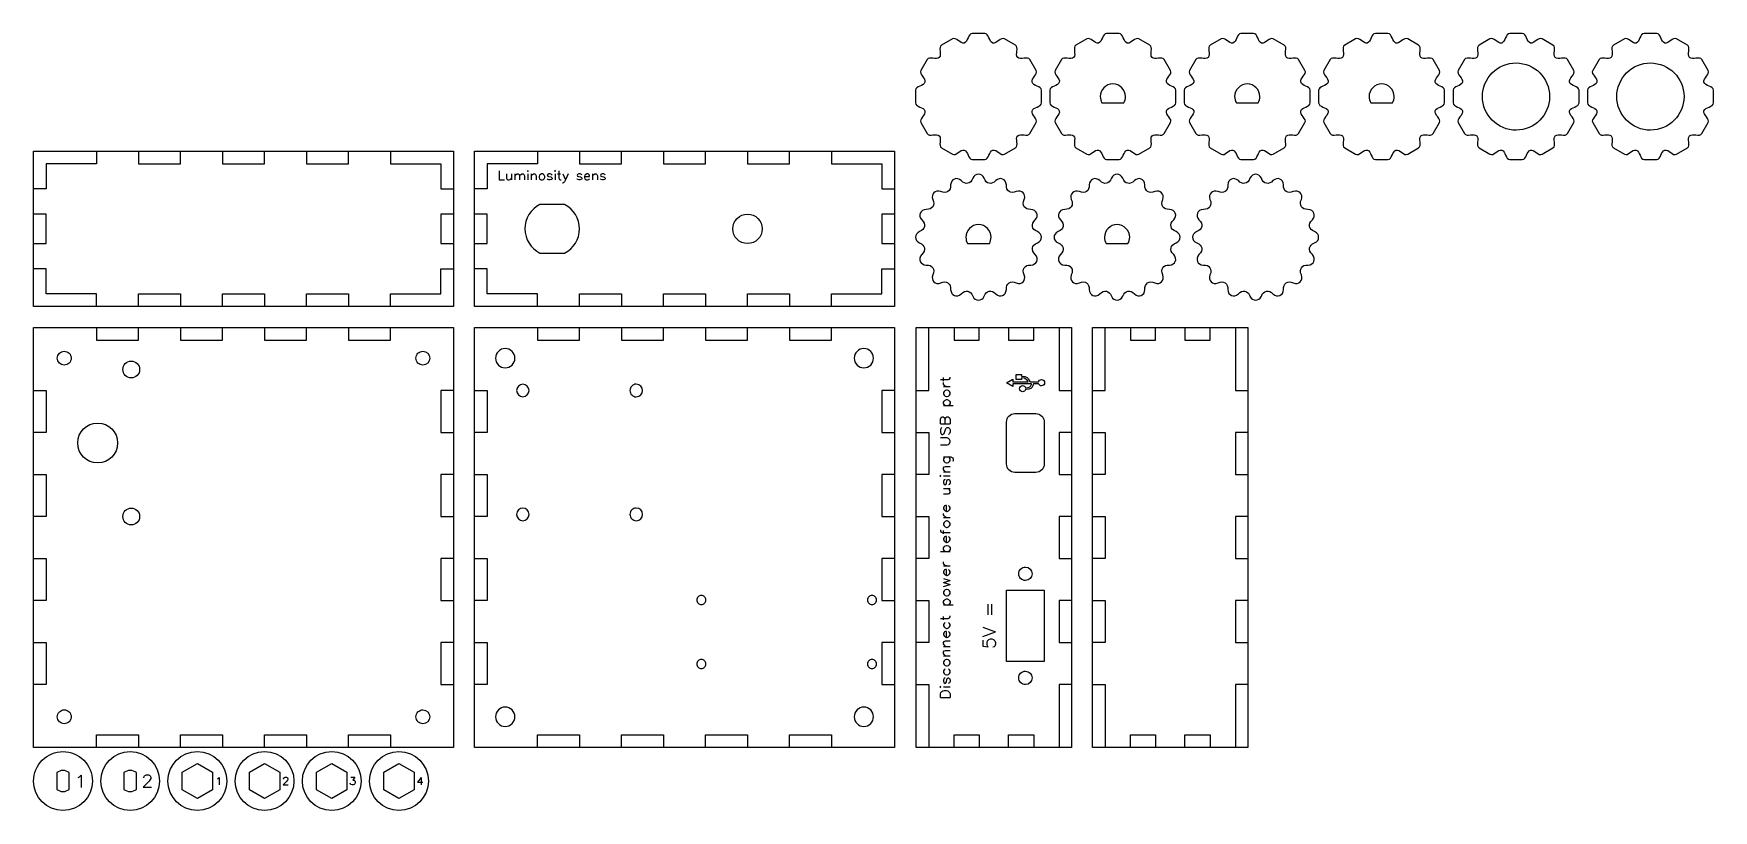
# Model space of a CAD drawing. Extents: x 0 to 15.7, y 0 to 7.3.
import ezdxf

# ---------------------------------------------------------------- set-up
doc = ezdxf.new("R2010")
doc.units = 0
for name, color, linetype in [('Cut', 7, 'CONTINUOUS'), ('Etch', 7, 'CONTINUOUS'), ('Frame', 7, 'CONTINUOUS'), ('Inner_Frame', 7, 'CONTINUOUS')]:
    doc.layers.add(name, color=color, linetype=linetype)

msp = doc.modelspace()

# ---------------------------------------------------------------- linework, layer by layer
at = {"layer": 'Cut', "color": 3}
for p, q in [((10.118099, 6.811012), (10.118099, 6.811012)), ((11.377941, 6.811012), (11.377941, 6.811012)), ((12.637783, 6.811012), (12.637783, 6.811012)), ((10.015972, 6.633864), (10.220248, 6.633864)), ((11.275814, 6.633864), (11.48009, 6.633864)), ((12.535657, 6.633864), (12.739932, 6.633864)), ((14.212597, 6.692913), (14.212597, 6.692913)), ((15.472439, 6.692913), (15.472439, 6.692913)), ((4.977081, 5.681109), (4.746764, 5.681109)), ((4.746764, 5.681109), (4.746764, 5.681109)), ((6.830708, 5.452755), (6.830708, 5.452755)), ((8.858256, 5.492109), (8.858256, 5.492109)), ((10.157469, 5.492109), (10.157469, 5.492109)), ((4.747328, 5.224403), (4.977645, 5.224403)), ((10.055342, 5.314961), (10.259617, 5.314961)), ((0.352361, 4.240157), (0.352361, 4.240157)), ((3.714565, 4.240157), (3.714565, 4.240157)), ((4.511801, 4.240157), (4.511801, 4.240157)), ((7.874005, 4.240157), (7.874005, 4.240157)), ((0.915568, 4.055118), (0.915568, 4.055118)), ((4.645665, 3.937008), (4.645665, 3.937008)), ((5.708657, 3.937008), (5.708657, 3.937008)), ((9.120951, 3.248031), (9.120951, 3.641732)), ((9.199691, 3.720472), (9.396542, 3.720472)), ((9.199691, 3.720472), (9.199691, 3.720472)), ((9.475282, 3.641732), (9.475282, 3.248031)), ((0.600608, 3.258088), (0.600608, 3.258088)), ((9.396542, 3.169291), (9.199691, 3.169291)), ((4.645665, 2.77559), (4.645665, 2.77559)), ((5.708657, 2.77559), (5.708657, 2.77559)), ((0.915568, 2.677165), (0.915568, 2.677165)), ((9.298117, 2.281854), (9.298117, 2.281854)), ((9.120951, 1.396025), (9.120951, 2.065317)), ((9.120951, 2.065317), (9.475282, 2.065317)), ((9.475282, 2.065317), (9.475282, 1.396025)), ((6.302393, 1.973228), (6.302393, 1.973228)), ((7.902393, 1.973228), (7.902393, 1.973228)), ((6.302393, 1.373228), (6.302393, 1.373228)), ((7.902393, 1.373228), (7.902393, 1.373228)), ((9.475282, 1.396025), (9.120951, 1.396025)), ((9.298117, 1.305472), (9.298117, 1.305472)), ((0.352361, 0.877953), (0.352361, 0.877953)), ((3.714565, 0.877953), (3.714565, 0.877953)), ((4.511801, 0.877952), (4.511801, 0.877952)), ((7.874005, 0.877952), (7.874005, 0.877952)), ((0.216541, 0.354204), (0.216541, 0.196977)), ((0.846462, 0.354204), (0.846462, 0.196977)), ((1.393851, 0.357333), (1.535433, 0.439075)), ((1.393851, 0.193848), (1.393851, 0.357333)), ((1.535433, 0.439075), (1.677015, 0.357333)), ((1.677015, 0.357333), (1.677015, 0.193848)), ((2.023772, 0.357333), (2.165354, 0.439075)), ((2.023772, 0.193848), (2.023772, 0.357333)), ((2.165354, 0.439075), (2.306937, 0.357333)), ((2.306937, 0.357333), (2.306937, 0.193848)), ((2.653693, 0.357333), (2.795276, 0.439075)), ((2.653693, 0.193848), (2.653693, 0.357333)), ((2.795276, 0.439075), (2.936858, 0.357333)), ((2.936858, 0.357333), (2.936858, 0.193848)), ((3.283615, 0.357333), (3.425197, 0.439075)), ((3.283615, 0.193848), (3.283615, 0.357333)), ((3.425197, 0.439075), (3.566779, 0.357333)), ((3.566779, 0.357333), (3.566779, 0.193848)), ((0.216541, 0.196977), (0.216541, 0.196977)), ((0.846462, 0.196977), (0.846462, 0.196977)), ((1.535433, 0.112105), (1.393851, 0.193848)), ((1.677015, 0.193848), (1.535433, 0.112105)), ((2.165354, 0.112105), (2.023772, 0.193848)), ((2.306937, 0.193848), (2.165354, 0.112105)), ((2.795276, 0.112105), (2.653693, 0.193848)), ((2.936858, 0.193848), (2.795276, 0.112105)), ((3.425197, 0.112105), (3.283615, 0.193848)), ((3.566779, 0.193848), (3.425197, 0.112105))]:
    msp.add_line(p, q, dxfattribs=at)
for points in [[(13.674926, 6.915624), (13.733992, 6.974691), (13.814104, 7.007874), (13.897637, 7.007874)], [(13.897637, 7.007874), (14.071584, 7.007874), (14.212597, 6.866861), (14.212597, 6.692913)], [(14.934768, 6.915624), (14.993834, 6.974691), (15.073946, 7.007874), (15.157479, 7.007874)], [(15.157479, 7.007874), (15.331427, 7.007874), (15.472439, 6.866861), (15.472439, 6.692913)], [(10.118099, 6.811012), (10.052877, 6.811006), (10.000006, 6.758135), (10, 6.692913)], [(10.23622, 6.692913), (10.236214, 6.758144), (10.183329, 6.811018), (10.118099, 6.811012)], [(11.377941, 6.811012), (11.312719, 6.811006), (11.259848, 6.758135), (11.259842, 6.692913)], [(11.496062, 6.692913), (11.496056, 6.758144), (11.443171, 6.811018), (11.377941, 6.811012)], [(12.637783, 6.811012), (12.572562, 6.811006), (12.519691, 6.758135), (12.519684, 6.692913)], [(12.755904, 6.692913), (12.755898, 6.758144), (12.703014, 6.811018), (12.637783, 6.811012)], [(13.582676, 6.692913), (13.582676, 6.776446), (13.615859, 6.856558), (13.674926, 6.915624)], [(14.842518, 6.692913), (14.842518, 6.776446), (14.875701, 6.856558), (14.934768, 6.915624)], [(10, 6.692913), (10.000046, 6.672169), (10.005555, 6.651803), (10.015972, 6.633864)], [(10.220248, 6.633864), (10.230665, 6.651803), (10.236174, 6.672169), (10.23622, 6.692913)], [(11.259842, 6.692913), (11.259888, 6.672169), (11.265397, 6.651803), (11.275814, 6.633864)], [(11.48009, 6.633864), (11.490507, 6.651803), (11.496016, 6.672169), (11.496062, 6.692913)], [(12.519684, 6.692913), (12.519731, 6.672169), (12.525239, 6.651803), (12.535657, 6.633864)], [(12.739932, 6.633864), (12.75035, 6.651803), (12.755858, 6.672169), (12.755904, 6.692913)], [(13.674926, 6.470202), (13.615859, 6.529269), (13.582676, 6.60938), (13.582676, 6.692913)], [(14.212597, 6.692913), (14.212597, 6.518966), (14.071584, 6.377953), (13.897637, 6.377953)], [(14.934768, 6.470202), (14.875701, 6.529269), (14.842518, 6.60938), (14.842518, 6.692913)], [(15.472439, 6.692913), (15.472439, 6.518966), (15.331427, 6.377953), (15.157479, 6.377953)], [(13.897637, 6.377953), (13.814104, 6.377953), (13.733992, 6.411136), (13.674926, 6.470202)], [(15.157479, 6.377953), (15.073946, 6.377953), (14.993834, 6.411136), (14.934768, 6.470202)], [(4.746764, 5.681109), (4.66062, 5.63757), (4.606302, 5.549266), (4.606291, 5.452745)], [(5.118118, 5.452745), (5.118, 5.549391), (5.063444, 5.637727), (4.977081, 5.681109)], [(6.555118, 5.452755), (6.555118, 5.489301), (6.569635, 5.52435), (6.595477, 5.550191)], [(6.595477, 5.550191), (6.621319, 5.576033), (6.656367, 5.590551), (6.692913, 5.590551)], [(6.692913, 5.590551), (6.729459, 5.590551), (6.764508, 5.576033), (6.790349, 5.550191)], [(6.790349, 5.550191), (6.816191, 5.52435), (6.830709, 5.489301), (6.830708, 5.452755)], [(4.606291, 5.452745), (4.606417, 5.356106), (4.660972, 5.267781), (4.747328, 5.224403)], [(4.977645, 5.224403), (5.063782, 5.267938), (5.118099, 5.356231), (5.118118, 5.452745)], [(6.692913, 5.314961), (6.616811, 5.314961), (6.555118, 5.376653), (6.555118, 5.452755)], [(6.830708, 5.452755), (6.830708, 5.376653), (6.769015, 5.314961), (6.692913, 5.314961)], [(8.858256, 5.492109), (8.793035, 5.492103), (8.740164, 5.439232), (8.740157, 5.37401)], [(8.740157, 5.37401), (8.740203, 5.353266), (8.745712, 5.3329), (8.75613, 5.314961)], [(8.976377, 5.37401), (8.976371, 5.43924), (8.923486, 5.492115), (8.858256, 5.492109)], [(8.960405, 5.314961), (8.970822, 5.3329), (8.976331, 5.353266), (8.976377, 5.37401)], [(10.157469, 5.492109), (10.092247, 5.492103), (10.039376, 5.439232), (10.03937, 5.37401)], [(10.03937, 5.37401), (10.039416, 5.353266), (10.044925, 5.3329), (10.055342, 5.314961)], [(10.27559, 5.37401), (10.275583, 5.43924), (10.222699, 5.492115), (10.157469, 5.492109)], [(10.259617, 5.314961), (10.270035, 5.3329), (10.275543, 5.353266), (10.27559, 5.37401)], [(8.75613, 5.314961), (8.75613, 5.314961), (8.960405, 5.314961), (8.960405, 5.314961)], [(0.222442, 4.240157), (0.222442, 4.276033), (0.251525, 4.305117), (0.287402, 4.305117)], [(0.287402, 4.305117), (0.30463, 4.305117), (0.321153, 4.298273), (0.333335, 4.286091)], [(0.333335, 4.286091), (0.345517, 4.273908), (0.352361, 4.257386), (0.352361, 4.240157)], [(3.584647, 4.240157), (3.584647, 4.257386), (3.591491, 4.273908), (3.603673, 4.286091)], [(3.603673, 4.286091), (3.615855, 4.298273), (3.632378, 4.305117), (3.649606, 4.305117)], [(3.649606, 4.305117), (3.685482, 4.305117), (3.714565, 4.276033), (3.714565, 4.240157)], [(4.421255, 4.330703), (4.371248, 4.330703), (4.330709, 4.290164), (4.330709, 4.240157)], [(4.48528, 4.304183), (4.4683, 4.321163), (4.445269, 4.330703), (4.421255, 4.330703)], [(4.511801, 4.240157), (4.511801, 4.264171), (4.502261, 4.287202), (4.48528, 4.304183)], [(7.783459, 4.330703), (7.733452, 4.330703), (7.692913, 4.290164), (7.692913, 4.240157)], [(7.847485, 4.304183), (7.830504, 4.321163), (7.807473, 4.330703), (7.783459, 4.330703)], [(7.874005, 4.240157), (7.874005, 4.264171), (7.864466, 4.287202), (7.847485, 4.304183)], [(0.287402, 4.175198), (0.251525, 4.175198), (0.222442, 4.204281), (0.222442, 4.240157)], [(0.333335, 4.194224), (0.321153, 4.182042), (0.30463, 4.175198), (0.287402, 4.175198)], [(0.352361, 4.240157), (0.352361, 4.222929), (0.345517, 4.206406), (0.333335, 4.194224)], [(0.836828, 4.133858), (0.836828, 4.177345), (0.872081, 4.212598), (0.915568, 4.212598)], [(0.915568, 4.055118), (0.872081, 4.055118), (0.836828, 4.090371), (0.836828, 4.133858)], [(0.915568, 4.212598), (0.936451, 4.212598), (0.956479, 4.204302), (0.971246, 4.189536)], [(0.971246, 4.189536), (0.986013, 4.174769), (0.994308, 4.154741), (0.994308, 4.133858)], [(0.994308, 4.133858), (0.994308, 4.112975), (0.986013, 4.092947), (0.971246, 4.07818)], [(3.603673, 4.194224), (3.591491, 4.206406), (3.584647, 4.222929), (3.584647, 4.240157)], [(3.649606, 4.175198), (3.632378, 4.175198), (3.615855, 4.182042), (3.603673, 4.194224)], [(3.714565, 4.240157), (3.714565, 4.204281), (3.685482, 4.175198), (3.649606, 4.175198)], [(4.330709, 4.240157), (4.330709, 4.19015), (4.371248, 4.149611), (4.421255, 4.149611)], [(4.421255, 4.149611), (4.445269, 4.149611), (4.4683, 4.159151), (4.48528, 4.176131)], [(4.48528, 4.176131), (4.502261, 4.193112), (4.511801, 4.216143), (4.511801, 4.240157)], [(7.692913, 4.240157), (7.692913, 4.19015), (7.733452, 4.149611), (7.783459, 4.149611)], [(7.783459, 4.149611), (7.807473, 4.149611), (7.830504, 4.159151), (7.847485, 4.176131)], [(7.847485, 4.176131), (7.864466, 4.193112), (7.874005, 4.216143), (7.874005, 4.240157)], [(0.971246, 4.07818), (0.956479, 4.063414), (0.936451, 4.055118), (0.915568, 4.055118)], [(4.58661, 3.996063), (4.553994, 3.996063), (4.527554, 3.969623), (4.527554, 3.937008)], [(4.527554, 3.937008), (4.527554, 3.904392), (4.553994, 3.877952), (4.58661, 3.877952)], [(4.645665, 3.937008), (4.645665, 3.969623), (4.619225, 3.996063), (4.58661, 3.996063)], [(4.58661, 3.877952), (4.619225, 3.877952), (4.645665, 3.904392), (4.645665, 3.937008)], [(5.607843, 3.978766), (5.596768, 3.967691), (5.590546, 3.95267), (5.590546, 3.937008)], [(5.590546, 3.937008), (5.590546, 3.921345), (5.596768, 3.906324), (5.607843, 3.895249)], [(5.649602, 3.996063), (5.633939, 3.996063), (5.618918, 3.989841), (5.607843, 3.978766)], [(5.708657, 3.937008), (5.708657, 3.969623), (5.682217, 3.996063), (5.649602, 3.996063)], [(5.649602, 3.877952), (5.682217, 3.877952), (5.708657, 3.904392), (5.708657, 3.937008)], [(5.607843, 3.895249), (5.618918, 3.884174), (5.633939, 3.877952), (5.649602, 3.877952)], [(0.413814, 3.444882), (0.413814, 3.548045), (0.497444, 3.631676), (0.600608, 3.631676)], [(0.600608, 3.631676), (0.703771, 3.631676), (0.787402, 3.548045), (0.787402, 3.444882)], [(9.120951, 3.641732), (9.120951, 3.685354), (9.156069, 3.720472), (9.199691, 3.720472)], [(9.396542, 3.720472), (9.440163, 3.720472), (9.475282, 3.685354), (9.475282, 3.641732)], [(0.600608, 3.258088), (0.497444, 3.258088), (0.413814, 3.341718), (0.413814, 3.444882)], [(0.787402, 3.444882), (0.787402, 3.341718), (0.703771, 3.258088), (0.600608, 3.258088)], [(9.199691, 3.169291), (9.156069, 3.169291), (9.120951, 3.20441), (9.120951, 3.248031)], [(9.475282, 3.248031), (9.475282, 3.20441), (9.440163, 3.169291), (9.396542, 3.169291)], [(0.836828, 2.755905), (0.836828, 2.776788), (0.845124, 2.796816), (0.859891, 2.811583)], [(0.915568, 2.677165), (0.872081, 2.677165), (0.836828, 2.712418), (0.836828, 2.755905)], [(0.859891, 2.811583), (0.874657, 2.82635), (0.894685, 2.834645), (0.915568, 2.834645)], [(0.915568, 2.834645), (0.936451, 2.834645), (0.956479, 2.82635), (0.971246, 2.811583)], [(0.971246, 2.700227), (0.956479, 2.685461), (0.936451, 2.677165), (0.915568, 2.677165)], [(0.971246, 2.811583), (0.986013, 2.796816), (0.994308, 2.776788), (0.994308, 2.755905)], [(0.994308, 2.755905), (0.994308, 2.735022), (0.986013, 2.714994), (0.971246, 2.700227)], [(4.58661, 2.834645), (4.553994, 2.834645), (4.527554, 2.808205), (4.527554, 2.77559)], [(4.527554, 2.77559), (4.527554, 2.742975), (4.553994, 2.716535), (4.58661, 2.716535)], [(4.645665, 2.77559), (4.645665, 2.808205), (4.619225, 2.834645), (4.58661, 2.834645)], [(4.58661, 2.716535), (4.619225, 2.716535), (4.645665, 2.742975), (4.645665, 2.77559)], [(5.607843, 2.817348), (5.596768, 2.806274), (5.590546, 2.791253), (5.590546, 2.77559)], [(5.590546, 2.77559), (5.590546, 2.759928), (5.596768, 2.744907), (5.607843, 2.733832)], [(5.649602, 2.834645), (5.633939, 2.834645), (5.618918, 2.828423), (5.607843, 2.817348)], [(5.607843, 2.733832), (5.618918, 2.722757), (5.633939, 2.716535), (5.649602, 2.716535)], [(5.708657, 2.77559), (5.708657, 2.808205), (5.682217, 2.834645), (5.649602, 2.834645)], [(5.649602, 2.716535), (5.682217, 2.716535), (5.708657, 2.742975), (5.708657, 2.77559)], [(9.235125, 2.218862), (9.235125, 2.235569), (9.241761, 2.251591), (9.253575, 2.263404)], [(9.253575, 2.17432), (9.241761, 2.186133), (9.235125, 2.202156), (9.235125, 2.218862)], [(9.253575, 2.263404), (9.265388, 2.275218), (9.28141, 2.281854), (9.298117, 2.281854)], [(9.298117, 2.281854), (9.332906, 2.281854), (9.361108, 2.253651), (9.361108, 2.218862)], [(9.361108, 2.218862), (9.361108, 2.184073), (9.332906, 2.155871), (9.298117, 2.15587)], [(9.298117, 2.15587), (9.28141, 2.15587), (9.265388, 2.162507), (9.253575, 2.17432)], [(6.229074, 2.003598), (6.22102, 1.995543), (6.216495, 1.984619), (6.216495, 1.973228)], [(6.216495, 1.973228), (6.216495, 1.961837), (6.22102, 1.950913), (6.229074, 1.942858)], [(6.259444, 2.016177), (6.248053, 2.016177), (6.237129, 2.011652), (6.229074, 2.003598)], [(6.229074, 1.942858), (6.237129, 1.934804), (6.248053, 1.930279), (6.259444, 1.930279)], [(6.289814, 2.003598), (6.281759, 2.011652), (6.270835, 2.016177), (6.259444, 2.016177)], [(6.259444, 1.930279), (6.270835, 1.930279), (6.281759, 1.934804), (6.289814, 1.942858)], [(6.302393, 1.973228), (6.302393, 1.984619), (6.297868, 1.995543), (6.289814, 2.003598)], [(6.289814, 1.942858), (6.297868, 1.950913), (6.302393, 1.961837), (6.302393, 1.973228)], [(7.829074, 2.003598), (7.82102, 1.995543), (7.816495, 1.984619), (7.816495, 1.973228)], [(7.816495, 1.973228), (7.816495, 1.961837), (7.82102, 1.950913), (7.829074, 1.942858)], [(7.859444, 2.016177), (7.848053, 2.016177), (7.837129, 2.011652), (7.829074, 2.003598)], [(7.829074, 1.942858), (7.837129, 1.934804), (7.848053, 1.930279), (7.859444, 1.930279)], [(7.889814, 2.003598), (7.881759, 2.011652), (7.870835, 2.016177), (7.859444, 2.016177)], [(7.859444, 1.930279), (7.870835, 1.930279), (7.881759, 1.934804), (7.889814, 1.942858)], [(7.902393, 1.973228), (7.902393, 1.984619), (7.897868, 1.995543), (7.889814, 2.003598)], [(7.889814, 1.942858), (7.897868, 1.950913), (7.902393, 1.961837), (7.902393, 1.973228)], [(6.229074, 1.403598), (6.22102, 1.395543), (6.216495, 1.384619), (6.216495, 1.373228)], [(6.216495, 1.373228), (6.216495, 1.361837), (6.22102, 1.350913), (6.229074, 1.342858)], [(6.259444, 1.416177), (6.248053, 1.416177), (6.237129, 1.411652), (6.229074, 1.403598)], [(6.229074, 1.342858), (6.237129, 1.334804), (6.248053, 1.330279), (6.259444, 1.330279)], [(6.289814, 1.403598), (6.281759, 1.411652), (6.270835, 1.416177), (6.259444, 1.416177)], [(6.259444, 1.330279), (6.270835, 1.330279), (6.281759, 1.334804), (6.289814, 1.342858)], [(6.302393, 1.373228), (6.302393, 1.384619), (6.297868, 1.395543), (6.289814, 1.403598)], [(6.289814, 1.342858), (6.297868, 1.350913), (6.302393, 1.361837), (6.302393, 1.373228)], [(7.829074, 1.403598), (7.82102, 1.395543), (7.816495, 1.384619), (7.816495, 1.373228)], [(7.816495, 1.373228), (7.816495, 1.361837), (7.82102, 1.350913), (7.829074, 1.342858)], [(7.859444, 1.416177), (7.848053, 1.416177), (7.837129, 1.411652), (7.829074, 1.403598)], [(7.829074, 1.342858), (7.837129, 1.334804), (7.848053, 1.330279), (7.859444, 1.330279)], [(7.889814, 1.403598), (7.881759, 1.411652), (7.870835, 1.416177), (7.859444, 1.416177)], [(7.859444, 1.330279), (7.870835, 1.330279), (7.881759, 1.334804), (7.889814, 1.342858)], [(7.902393, 1.373228), (7.902393, 1.384619), (7.897868, 1.395543), (7.889814, 1.403598)], [(7.889814, 1.342858), (7.897868, 1.350913), (7.902393, 1.361837), (7.902393, 1.373228)], [(9.235125, 1.24248), (9.235125, 1.259187), (9.241761, 1.275209), (9.253575, 1.287022)], [(9.253575, 1.287022), (9.265388, 1.298836), (9.28141, 1.305472), (9.298117, 1.305472)], [(9.298117, 1.305472), (9.332906, 1.305472), (9.361108, 1.277269), (9.361108, 1.24248)], [(9.253575, 1.197938), (9.241761, 1.209751), (9.235125, 1.225774), (9.235125, 1.24248)], [(9.298117, 1.179488), (9.28141, 1.179488), (9.265388, 1.186125), (9.253575, 1.197938)], [(9.361108, 1.24248), (9.361108, 1.207691), (9.332906, 1.179489), (9.298117, 1.179488)], [(4.421255, 0.968498), (4.371247, 0.968498), (4.330709, 0.927959), (4.330709, 0.877952)], [(4.48528, 0.941978), (4.4683, 0.958959), (4.445269, 0.968498), (4.421255, 0.968498)], [(7.783459, 0.968498), (7.733452, 0.968498), (7.692913, 0.927959), (7.692913, 0.877952)], [(7.847485, 0.941978), (7.830504, 0.958959), (7.807473, 0.968498), (7.783459, 0.968498)], [(0.222442, 0.877953), (0.222442, 0.895181), (0.229286, 0.911704), (0.241468, 0.923886)], [(0.241468, 0.832019), (0.229286, 0.844202), (0.222442, 0.860724), (0.222442, 0.877953)], [(0.241468, 0.923886), (0.253651, 0.936068), (0.270173, 0.942912), (0.287402, 0.942912)], [(0.287402, 0.812993), (0.270173, 0.812993), (0.253651, 0.819837), (0.241468, 0.832019)], [(0.287402, 0.942912), (0.30463, 0.942912), (0.321153, 0.936068), (0.333335, 0.923886)], [(0.333335, 0.832019), (0.321153, 0.819837), (0.30463, 0.812993), (0.287402, 0.812993)], [(0.333335, 0.923886), (0.345517, 0.911704), (0.352361, 0.895181), (0.352361, 0.877953)], [(0.352361, 0.877953), (0.352361, 0.860724), (0.345517, 0.844202), (0.333335, 0.832019)], [(3.584647, 0.877953), (3.584647, 0.895181), (3.591491, 0.911704), (3.603673, 0.923886)], [(3.603673, 0.832019), (3.591491, 0.844202), (3.584647, 0.860724), (3.584647, 0.877953)], [(3.603673, 0.923886), (3.615855, 0.936068), (3.632378, 0.942912), (3.649606, 0.942912)], [(3.649606, 0.812993), (3.632378, 0.812993), (3.615855, 0.819837), (3.603673, 0.832019)], [(3.649606, 0.942912), (3.685482, 0.942912), (3.714565, 0.913829), (3.714565, 0.877953)], [(3.714565, 0.877953), (3.714565, 0.842077), (3.685482, 0.812993), (3.649606, 0.812993)], [(4.330709, 0.877952), (4.330709, 0.827945), (4.371247, 0.787406), (4.421255, 0.787406)], [(4.421255, 0.787406), (4.445269, 0.787406), (4.4683, 0.796946), (4.48528, 0.813926)], [(4.511801, 0.877952), (4.511801, 0.901967), (4.502261, 0.924997), (4.48528, 0.941978)], [(4.48528, 0.813926), (4.502261, 0.830907), (4.511801, 0.853938), (4.511801, 0.877952)], [(7.692913, 0.877952), (7.692913, 0.827945), (7.733452, 0.787406), (7.783459, 0.787406)], [(7.783459, 0.787406), (7.807473, 0.787406), (7.830504, 0.796946), (7.847485, 0.813926)], [(7.874005, 0.877952), (7.874005, 0.901967), (7.864466, 0.924997), (7.847485, 0.941978)], [(7.847485, 0.813926), (7.864466, 0.830907), (7.874005, 0.853938), (7.874005, 0.877952)], [(0.27559, 0.374017), (0.254281, 0.373979), (0.23356, 0.367026), (0.216541, 0.354204)], [(0.33464, 0.354182), (0.317623, 0.367012), (0.296902, 0.373973), (0.27559, 0.374017)], [(0.33464, 0.196977), (0.33464, 0.196977), (0.33464, 0.354182), (0.33464, 0.354182)], [(0.905512, 0.374017), (0.884203, 0.373979), (0.863482, 0.367026), (0.846462, 0.354204)], [(0.964561, 0.354182), (0.947544, 0.367012), (0.926823, 0.373973), (0.905512, 0.374017)], [(0.964561, 0.196977), (0.964561, 0.196977), (0.964561, 0.354182), (0.964561, 0.354182)], [(0.216541, 0.196977), (0.23356, 0.184155), (0.254281, 0.177202), (0.27559, 0.177164)], [(0.27559, 0.177164), (0.296899, 0.177202), (0.31762, 0.184155), (0.33464, 0.196977)], [(0.846462, 0.196977), (0.863482, 0.184155), (0.884203, 0.177202), (0.905512, 0.177164)], [(0.905512, 0.177164), (0.926821, 0.177202), (0.947542, 0.184155), (0.964561, 0.196977)]]:
    msp.add_open_spline(points, degree=3, dxfattribs=at)
at = {"layer": 'Etch', "color": 1}
for p, q in [((4.366079, 5.9959), (4.366079, 5.91085)), ((4.633379, 5.99995), (4.629329, 5.9959)), ((4.629329, 5.9959), (4.633379, 5.99185)), ((4.637429, 5.9959), (4.633379, 5.99995)), ((4.633379, 5.99185), (4.637429, 5.9959)), ((4.888529, 5.99995), (4.884479, 5.9959)), ((4.884479, 5.9959), (4.888529, 5.99185)), ((4.892579, 5.9959), (4.888529, 5.99995)), ((4.888529, 5.99185), (4.892579, 5.9959)), ((4.924979, 5.9959), (4.924979, 5.92705)), ((4.366079, 5.91085), (4.414679, 5.91085)), ((4.434929, 5.96755), (4.434929, 5.92705)), ((4.434929, 5.92705), (4.438979, 5.9149)), ((4.438979, 5.9149), (4.447079, 5.91085)), ((4.447079, 5.91085), (4.459229, 5.91085)), ((4.459229, 5.91085), (4.467329, 5.9149)), ((4.467329, 5.9149), (4.479479, 5.92705)), ((4.479479, 5.96755), (4.479479, 5.91085)), ((4.511879, 5.96755), (4.511879, 5.91085)), ((4.511879, 5.95135), (4.524029, 5.9635)), ((4.524029, 5.9635), (4.532129, 5.96755)), ((4.532129, 5.96755), (4.544279, 5.96755)), ((4.544279, 5.96755), (4.552379, 5.9635)), ((4.552379, 5.9635), (4.556429, 5.95135)), ((4.556429, 5.95135), (4.568579, 5.9635)), ((4.556429, 5.95135), (4.556429, 5.91085)), ((4.568579, 5.9635), (4.576679, 5.96755)), ((4.576679, 5.96755), (4.588829, 5.96755)), ((4.588829, 5.96755), (4.596929, 5.9635)), ((4.596929, 5.9635), (4.600979, 5.95135)), ((4.600979, 5.95135), (4.600979, 5.91085)), ((4.633379, 5.96755), (4.633379, 5.91085)), ((4.665779, 5.96755), (4.665779, 5.91085)), ((4.665779, 5.95135), (4.677929, 5.9635)), ((4.677929, 5.9635), (4.686029, 5.96755)), ((4.686029, 5.96755), (4.698179, 5.96755)), ((4.698179, 5.96755), (4.706279, 5.9635)), ((4.706279, 5.9635), (4.710329, 5.95135)), ((4.710329, 5.95135), (4.710329, 5.91085)), ((4.742729, 5.9554), (4.738679, 5.94325)), ((4.738679, 5.94325), (4.738679, 5.93515)), ((4.738679, 5.93515), (4.742729, 5.923)), ((4.750829, 5.9635), (4.742729, 5.9554)), ((4.742729, 5.923), (4.750829, 5.9149)), ((4.758929, 5.96755), (4.750829, 5.9635)), ((4.750829, 5.9149), (4.758929, 5.91085)), ((4.771079, 5.96755), (4.758929, 5.96755)), ((4.758929, 5.91085), (4.771079, 5.91085)), ((4.779179, 5.9635), (4.771079, 5.96755)), ((4.771079, 5.91085), (4.779179, 5.9149)), ((4.787279, 5.9554), (4.779179, 5.9635)), ((4.779179, 5.9149), (4.787279, 5.923)), ((4.791329, 5.94325), (4.787279, 5.9554)), ((4.787279, 5.923), (4.791329, 5.93515)), ((4.791329, 5.93515), (4.791329, 5.94325)), ((4.819679, 5.9635), (4.815629, 5.9554)), ((4.815629, 5.9554), (4.819679, 5.9473)), ((4.819679, 5.9149), (4.815629, 5.923)), ((4.831829, 5.96755), (4.819679, 5.9635)), ((4.819679, 5.9473), (4.827779, 5.94325)), ((4.831829, 5.91085), (4.819679, 5.9149)), ((4.827779, 5.94325), (4.848029, 5.9392)), ((4.843979, 5.96755), (4.831829, 5.96755)), ((4.843979, 5.91085), (4.831829, 5.91085)), ((4.856129, 5.9635), (4.843979, 5.96755)), ((4.856129, 5.9149), (4.843979, 5.91085)), ((4.848029, 5.9392), (4.856129, 5.93515)), ((4.860179, 5.9554), (4.856129, 5.9635)), ((4.856129, 5.93515), (4.860179, 5.92705)), ((4.860179, 5.923), (4.856129, 5.9149)), ((4.860179, 5.92705), (4.860179, 5.923)), ((4.888529, 5.96755), (4.888529, 5.91085)), ((4.912829, 5.96755), (4.941179, 5.96755)), ((4.924979, 5.92705), (4.929029, 5.9149)), ((4.929029, 5.9149), (4.937129, 5.91085)), ((4.937129, 5.91085), (4.945229, 5.91085)), ((4.961429, 5.8825), (4.957379, 5.8825)), ((4.961429, 5.96755), (4.985729, 5.91085)), ((4.969529, 5.88655), (4.961429, 5.8825)), ((4.977629, 5.89465), (4.969529, 5.88655)), ((4.985729, 5.91085), (4.977629, 5.89465)), ((5.010029, 5.96755), (4.985729, 5.91085)), ((5.099129, 5.9635), (5.095079, 5.9554)), ((5.095079, 5.9554), (5.099129, 5.9473)), ((5.099129, 5.9149), (5.095079, 5.923)), ((5.111279, 5.96755), (5.099129, 5.9635)), ((5.099129, 5.9473), (5.107229, 5.94325)), ((5.111279, 5.91085), (5.099129, 5.9149)), ((5.107229, 5.94325), (5.127479, 5.9392)), ((5.123429, 5.96755), (5.111279, 5.96755)), ((5.123429, 5.91085), (5.111279, 5.91085)), ((5.135579, 5.9635), (5.123429, 5.96755)), ((5.135579, 5.9149), (5.123429, 5.91085)), ((5.127479, 5.9392), (5.135579, 5.93515)), ((5.139629, 5.9554), (5.135579, 5.9635)), ((5.135579, 5.93515), (5.139629, 5.92705)), ((5.139629, 5.923), (5.135579, 5.9149)), ((5.139629, 5.92705), (5.139629, 5.923)), ((5.167979, 5.9554), (5.163929, 5.94325)), ((5.163929, 5.94325), (5.212529, 5.94325)), ((5.163929, 5.94325), (5.163929, 5.93515)), ((5.163929, 5.93515), (5.167979, 5.923)), ((5.176079, 5.9635), (5.167979, 5.9554)), ((5.167979, 5.923), (5.176079, 5.9149)), ((5.184179, 5.96755), (5.176079, 5.9635)), ((5.176079, 5.9149), (5.184179, 5.91085)), ((5.196329, 5.96755), (5.184179, 5.96755)), ((5.184179, 5.91085), (5.196329, 5.91085)), ((5.204429, 5.9635), (5.196329, 5.96755)), ((5.196329, 5.91085), (5.204429, 5.9149)), ((5.208479, 5.95945), (5.204429, 5.9635)), ((5.204429, 5.9149), (5.212529, 5.923)), ((5.212529, 5.95135), (5.208479, 5.95945)), ((5.212529, 5.94325), (5.212529, 5.95135)), ((5.240879, 5.96755), (5.240879, 5.91085)), ((5.240879, 5.95135), (5.253029, 5.9635)), ((5.253029, 5.9635), (5.261129, 5.96755)), ((5.261129, 5.96755), (5.273279, 5.96755)), ((5.273279, 5.96755), (5.281379, 5.9635)), ((5.281379, 5.9635), (5.285429, 5.95135)), ((5.285429, 5.95135), (5.285429, 5.91085)), ((5.317829, 5.9635), (5.313779, 5.9554)), ((5.313779, 5.9554), (5.317829, 5.9473)), ((5.317829, 5.9149), (5.313779, 5.923)), ((5.329979, 5.96755), (5.317829, 5.9635)), ((5.317829, 5.9473), (5.325929, 5.94325)), ((5.329979, 5.91085), (5.317829, 5.9149)), ((5.325929, 5.94325), (5.346179, 5.9392)), ((5.342129, 5.96755), (5.329979, 5.96755)), ((5.342129, 5.91085), (5.329979, 5.91085)), ((5.354279, 5.9635), (5.342129, 5.96755)), ((5.354279, 5.9149), (5.342129, 5.91085)), ((5.346179, 5.9392), (5.354279, 5.93515)), ((5.358329, 5.9554), (5.354279, 5.9635)), ((5.354279, 5.93515), (5.358329, 5.92705)), ((5.358329, 5.923), (5.354279, 5.9149)), ((5.358329, 5.92705), (5.358329, 5.923)), ((8.501386, 4.04011), (8.57438, 4.04011)), ((8.531442, 4.026052), (8.531442, 4.058853)), ((8.531442, 3.997936), (8.531442, 4.011994)), ((8.535736, 3.988564), (8.531442, 3.997936)), ((8.531442, 3.974506), (8.591555, 3.974506)), ((8.544324, 3.979192), (8.535736, 3.988564)), ((8.544324, 3.937018), (8.535736, 3.927646)), ((8.557205, 3.974506), (8.544324, 3.979192)), ((8.557205, 3.941704), (8.544324, 3.937018)), ((8.565792, 3.941704), (8.557205, 3.941704)), ((8.578673, 3.937018), (8.565792, 3.941704)), ((8.57438, 4.04011), (8.587261, 4.044796)), ((8.587261, 3.927646), (8.578673, 3.937018)), ((8.587261, 4.044796), (8.591555, 4.054168)), ((8.591555, 4.054168), (8.591555, 4.063539)), ((9.121873, 4.008776), (9.1802, 4.042338)), ((9.180624, 3.976047), (9.121873, 4.008776)), ((9.1802, 4.042338), (9.180353, 4.018082)), ((9.180353, 4.018082), (9.32273, 4.017738)), ((9.355982, 3.999864), (9.180467, 4.000287)), ((9.180467, 4.000287), (9.180619, 3.976057)), ((9.212648, 4.038793), (9.212648, 4.087782)), ((9.212648, 4.087782), (9.262492, 4.087782)), ((9.262492, 4.038793), (9.212648, 4.038793)), ((9.262492, 4.087782), (9.262492, 4.072607)), ((9.262492, 4.055807), (9.262492, 4.038793)), ((9.34607, 4.017683), (9.420489, 4.017506)), ((9.421284, 3.999697), (9.375028, 3.999819)), ((8.535736, 3.927646), (8.531442, 3.918275)), ((8.531442, 3.918275), (8.531442, 3.904217)), ((8.531442, 3.904217), (8.535736, 3.894845)), ((8.531442, 3.829241), (8.535736, 3.838613)), ((8.531442, 3.815183), (8.531442, 3.829241)), ((8.535736, 3.805811), (8.531442, 3.815183)), ((8.531442, 3.796439), (8.621611, 3.796439)), ((8.535736, 3.894845), (8.544324, 3.885473)), ((8.535736, 3.838613), (8.544324, 3.847985)), ((8.544324, 3.796439), (8.535736, 3.805811)), ((8.544324, 3.885473), (8.557205, 3.880787)), ((8.544324, 3.847985), (8.557205, 3.852671)), ((8.557205, 3.880787), (8.565792, 3.880787)), ((8.557205, 3.852671), (8.565792, 3.852671)), ((8.565792, 3.880787), (8.578673, 3.885473)), ((8.565792, 3.852671), (8.578673, 3.847985)), ((8.578673, 3.885473), (8.587261, 3.894845)), ((8.578673, 3.847985), (8.587261, 3.838613)), ((8.587261, 3.805811), (8.578673, 3.796439)), ((8.591555, 3.918275), (8.587261, 3.927646)), ((8.587261, 3.894845), (8.591555, 3.904217)), ((8.587261, 3.838613), (8.591555, 3.829241)), ((8.591555, 3.815183), (8.587261, 3.805811)), ((8.591555, 3.904217), (8.591555, 3.918275)), ((8.591555, 3.829241), (8.591555, 3.815183)), ((8.501386, 3.665232), (8.50568, 3.67929)), ((8.501386, 3.623059), (8.501386, 3.665232)), ((8.501386, 3.623059), (8.591555, 3.623059)), ((8.50568, 3.67929), (8.509974, 3.683976)), ((8.509974, 3.683976), (8.518561, 3.688662)), ((8.518561, 3.688662), (8.527149, 3.688662)), ((8.527149, 3.688662), (8.535736, 3.683976)), ((8.535736, 3.683976), (8.54003, 3.67929)), ((8.54003, 3.67929), (8.544324, 3.665232)), ((8.544324, 3.665232), (8.548617, 3.67929)), ((8.544324, 3.623059), (8.544324, 3.665232)), ((8.548617, 3.67929), (8.552911, 3.683976)), ((8.552911, 3.683976), (8.561498, 3.688662)), ((8.561498, 3.688662), (8.57438, 3.688662)), ((8.57438, 3.688662), (8.582967, 3.683976)), ((8.582967, 3.683976), (8.587261, 3.67929)), ((8.587261, 3.67929), (8.591555, 3.665232)), ((8.591555, 3.665232), (8.591555, 3.623059)), ((8.50568, 3.580885), (8.501386, 3.566827)), ((8.501386, 3.566827), (8.501386, 3.548083)), ((8.501386, 3.548083), (8.50568, 3.534025)), ((8.565792, 3.491852), (8.501386, 3.491852)), ((8.514267, 3.590257), (8.50568, 3.580885)), ((8.50568, 3.534025), (8.514267, 3.524653)), ((8.514267, 3.524653), (8.522855, 3.524653)), ((8.522855, 3.524653), (8.531442, 3.529339)), ((8.531442, 3.529339), (8.535736, 3.534025)), ((8.535736, 3.534025), (8.54003, 3.543397)), ((8.54003, 3.543397), (8.548617, 3.571513)), ((8.548617, 3.571513), (8.552911, 3.580885)), ((8.552911, 3.580885), (8.557205, 3.585571)), ((8.557205, 3.585571), (8.565792, 3.590257)), ((8.565792, 3.590257), (8.578673, 3.590257)), ((8.578673, 3.487166), (8.565792, 3.491852)), ((8.578673, 3.590257), (8.587261, 3.580885)), ((8.587261, 3.534025), (8.578673, 3.524653)), ((8.587261, 3.477794), (8.578673, 3.487166)), ((8.587261, 3.580885), (8.591555, 3.566827)), ((8.591555, 3.548083), (8.587261, 3.534025)), ((8.591555, 3.463736), (8.587261, 3.477794)), ((8.591555, 3.566827), (8.591555, 3.548083)), ((8.501386, 3.426248), (8.565792, 3.426248)), ((8.531442, 3.313785), (8.600142, 3.313785)), ((8.544324, 3.313785), (8.535736, 3.304413)), ((8.565792, 3.426248), (8.578673, 3.430934)), ((8.578673, 3.430934), (8.587261, 3.440306)), ((8.587261, 3.304413), (8.578673, 3.313785)), ((8.587261, 3.440306), (8.591555, 3.454364)), ((8.591555, 3.454364), (8.591555, 3.463736)), ((8.600142, 3.313785), (8.613023, 3.309099)), ((8.613023, 3.309099), (8.617317, 3.304413)), ((8.535736, 3.304413), (8.531442, 3.295041)), ((8.531442, 3.295041), (8.531442, 3.280983)), ((8.531442, 3.280983), (8.535736, 3.271611)), ((8.531442, 3.210694), (8.535736, 3.220066)), ((8.531442, 3.196636), (8.531442, 3.210694)), ((8.535736, 3.187264), (8.531442, 3.196636)), ((8.531442, 3.173206), (8.591555, 3.173206)), ((8.535736, 3.271611), (8.544324, 3.262239)), ((8.535736, 3.220066), (8.548617, 3.224752)), ((8.548617, 3.173206), (8.535736, 3.187264)), ((8.544324, 3.262239), (8.557205, 3.257553)), ((8.548617, 3.224752), (8.591555, 3.224752)), ((8.557205, 3.257553), (8.565792, 3.257553)), ((8.565792, 3.257553), (8.578673, 3.262239)), ((8.578673, 3.262239), (8.587261, 3.271611)), ((8.591555, 3.295041), (8.587261, 3.304413)), ((8.587261, 3.271611), (8.591555, 3.280983)), ((8.591555, 3.280983), (8.591555, 3.295041)), ((8.617317, 3.304413), (8.621611, 3.295041)), ((8.621611, 3.280983), (8.617317, 3.271611)), ((8.621611, 3.295041), (8.621611, 3.280983)), ((8.501386, 3.140404), (8.497092, 3.135718)), ((8.497092, 3.135718), (8.501386, 3.131032)), ((8.50568, 3.135718), (8.501386, 3.140404)), ((8.501386, 3.131032), (8.50568, 3.135718)), ((8.531442, 3.135718), (8.591555, 3.135718)), ((8.535736, 3.098231), (8.531442, 3.084173)), ((8.531442, 3.084173), (8.531442, 3.070115)), ((8.531442, 3.070115), (8.535736, 3.056057)), ((8.531442, 3.018569), (8.591555, 3.018569)), ((8.544324, 3.102916), (8.535736, 3.098231)), ((8.535736, 3.056057), (8.544324, 3.051371)), ((8.544324, 3.051371), (8.552911, 3.056057)), ((8.552911, 3.056057), (8.557205, 3.065429)), ((8.557205, 3.065429), (8.561498, 3.088859)), ((8.561498, 3.088859), (8.565792, 3.098231)), ((8.565792, 3.098231), (8.57438, 3.102916)), ((8.57438, 3.102916), (8.578673, 3.102916)), ((8.587261, 3.004511), (8.57438, 3.018569)), ((8.578673, 3.102916), (8.587261, 3.098231)), ((8.587261, 3.056057), (8.578673, 3.051371)), ((8.587261, 3.098231), (8.591555, 3.084173)), ((8.591555, 3.070115), (8.587261, 3.056057)), ((8.591555, 2.995139), (8.587261, 3.004511)), ((8.591555, 3.084173), (8.591555, 3.070115)), ((8.591555, 2.981081), (8.591555, 2.995139)), ((8.531442, 2.967023), (8.57438, 2.967023)), ((8.535736, 2.849874), (8.531442, 2.840502)), ((8.531442, 2.840502), (8.531442, 2.826444)), ((8.54003, 2.85456), (8.535736, 2.849874)), ((8.548617, 2.859246), (8.54003, 2.85456)), ((8.557205, 2.859246), (8.548617, 2.859246)), ((8.557205, 2.803015), (8.557205, 2.859246)), ((8.57438, 2.967023), (8.587261, 2.971709)), ((8.587261, 2.849874), (8.578673, 2.859246)), ((8.587261, 2.971709), (8.591555, 2.981081)), ((8.591555, 2.840502), (8.587261, 2.849874)), ((8.591555, 2.826444), (8.591555, 2.840502)), ((8.531442, 2.826444), (8.535736, 2.817073)), ((8.531442, 2.770213), (8.531442, 2.784271)), ((8.535736, 2.760841), (8.531442, 2.770213)), ((8.531442, 2.746783), (8.591555, 2.746783)), ((8.535736, 2.699923), (8.531442, 2.690551)), ((8.531442, 2.690551), (8.531442, 2.676494)), ((8.535736, 2.817073), (8.544324, 2.807701)), ((8.544324, 2.751469), (8.535736, 2.760841)), ((8.544324, 2.709295), (8.535736, 2.699923)), ((8.544324, 2.807701), (8.557205, 2.803015)), ((8.557205, 2.746783), (8.544324, 2.751469)), ((8.557205, 2.713981), (8.544324, 2.709295)), ((8.557205, 2.803015), (8.565792, 2.803015)), ((8.565792, 2.713981), (8.557205, 2.713981)), ((8.565792, 2.803015), (8.578673, 2.807701)), ((8.578673, 2.709295), (8.565792, 2.713981)), ((8.578673, 2.807701), (8.587261, 2.817073)), ((8.587261, 2.699923), (8.578673, 2.709295)), ((8.587261, 2.817073), (8.591555, 2.826444)), ((8.591555, 2.690551), (8.587261, 2.699923)), ((8.591555, 2.676494), (8.591555, 2.690551)), ((8.501386, 2.629634), (8.501386, 2.620262)), ((8.501386, 2.620262), (8.50568, 2.61089)), ((8.50568, 2.61089), (8.518561, 2.606204)), ((8.518561, 2.606204), (8.591555, 2.606204)), ((8.531442, 2.676494), (8.535736, 2.667122)), ((8.531442, 2.592146), (8.531442, 2.624948)), ((8.535736, 2.559344), (8.531442, 2.549973)), ((8.531442, 2.549973), (8.531442, 2.535915)), ((8.531442, 2.535915), (8.535736, 2.526543)), ((8.535736, 2.667122), (8.544324, 2.65775)), ((8.54003, 2.56403), (8.535736, 2.559344)), ((8.535736, 2.526543), (8.544324, 2.517171)), ((8.548617, 2.568716), (8.54003, 2.56403)), ((8.544324, 2.65775), (8.557205, 2.653064)), ((8.557205, 2.568716), (8.548617, 2.568716)), ((8.557205, 2.653064), (8.565792, 2.653064)), ((8.557205, 2.512485), (8.557205, 2.568716)), ((8.565792, 2.653064), (8.578673, 2.65775)), ((8.578673, 2.65775), (8.587261, 2.667122)), ((8.587261, 2.559344), (8.578673, 2.568716)), ((8.578673, 2.517171), (8.587261, 2.526543)), ((8.587261, 2.667122), (8.591555, 2.676494)), ((8.591555, 2.549973), (8.587261, 2.559344)), ((8.587261, 2.526543), (8.591555, 2.535915)), ((8.591555, 2.535915), (8.591555, 2.549973)), ((8.501386, 2.428137), (8.591555, 2.428137)), ((8.531442, 2.460939), (8.535736, 2.470311)), ((8.531442, 2.446881), (8.531442, 2.460939)), ((8.535736, 2.437509), (8.531442, 2.446881)), ((8.535736, 2.470311), (8.544324, 2.479683)), ((8.544324, 2.428137), (8.535736, 2.437509)), ((8.544324, 2.517171), (8.557205, 2.512485)), ((8.544324, 2.479683), (8.557205, 2.484369)), ((8.557205, 2.512485), (8.565792, 2.512485)), ((8.557205, 2.484369), (8.565792, 2.484369)), ((8.565792, 2.512485), (8.578673, 2.517171)), ((8.565792, 2.484369), (8.578673, 2.479683)), ((8.578673, 2.479683), (8.587261, 2.470311)), ((8.587261, 2.437509), (8.578673, 2.428137)), ((8.587261, 2.470311), (8.591555, 2.460939)), ((8.591555, 2.446881), (8.587261, 2.437509)), ((8.591555, 2.460939), (8.591555, 2.446881)), ((8.531442, 2.315674), (8.531442, 2.329732)), ((8.535736, 2.306302), (8.531442, 2.315674)), ((8.531442, 2.292244), (8.591555, 2.292244)), ((8.535736, 2.250071), (8.531442, 2.240699)), ((8.531442, 2.240699), (8.531442, 2.226641)), ((8.531442, 2.226641), (8.535736, 2.217269)), ((8.544324, 2.29693), (8.535736, 2.306302)), ((8.54003, 2.254757), (8.535736, 2.250071)), ((8.535736, 2.217269), (8.544324, 2.207897)), ((8.548617, 2.259443), (8.54003, 2.254757)), ((8.557205, 2.292244), (8.544324, 2.29693)), ((8.544324, 2.207897), (8.557205, 2.203211)), ((8.557205, 2.259443), (8.548617, 2.259443)), ((8.557205, 2.203211), (8.557205, 2.259443)), ((8.565792, 2.203211), (8.578673, 2.207897)), ((8.587261, 2.250071), (8.578673, 2.259443)), ((8.578673, 2.207897), (8.587261, 2.217269)), ((8.591555, 2.240699), (8.587261, 2.250071)), ((8.587261, 2.217269), (8.591555, 2.226641)), ((8.591555, 2.226641), (8.591555, 2.240699)), ((8.531442, 2.175095), (8.591555, 2.156351)), ((8.531442, 2.137608), (8.591555, 2.156351)), ((8.531442, 2.137608), (8.591555, 2.118864)), ((8.531442, 2.10012), (8.591555, 2.118864)), ((8.535736, 2.057946), (8.531442, 2.048574)), ((8.531442, 2.048574), (8.531442, 2.034516)), ((8.544324, 2.067318), (8.535736, 2.057946)), ((8.557205, 2.072004), (8.544324, 2.067318)), ((8.557205, 2.203211), (8.565792, 2.203211)), ((8.565792, 2.072004), (8.557205, 2.072004)), ((8.578673, 2.067318), (8.565792, 2.072004)), ((8.587261, 2.057946), (8.578673, 2.067318)), ((8.591555, 2.048574), (8.587261, 2.057946)), ((8.591555, 2.034516), (8.591555, 2.048574)), ((8.531442, 2.034516), (8.535736, 2.025144)), ((8.531442, 1.959541), (8.535736, 1.968913)), ((8.531442, 1.945483), (8.531442, 1.959541)), ((8.535736, 1.936111), (8.531442, 1.945483)), ((8.531442, 1.926739), (8.621611, 1.926739)), ((8.535736, 2.025144), (8.544324, 2.015772)), ((8.535736, 1.968913), (8.544324, 1.978285)), ((8.544324, 1.926739), (8.535736, 1.936111)), ((8.544324, 2.015772), (8.557205, 2.011086)), ((8.544324, 1.978285), (8.557205, 1.982971)), ((8.557205, 2.011086), (8.565792, 2.011086)), ((8.557205, 1.982971), (8.565792, 1.982971)), ((8.565792, 2.011086), (8.578673, 2.015772)), ((8.565792, 1.982971), (8.578673, 1.978285)), ((8.578673, 2.015772), (8.587261, 2.025144)), ((8.578673, 1.978285), (8.587261, 1.968913)), ((8.587261, 1.936111), (8.578673, 1.926739)), ((8.587261, 2.025144), (8.591555, 2.034516)), ((8.587261, 1.968913), (8.591555, 1.959541)), ((8.591555, 1.945483), (8.587261, 1.936111)), ((8.591555, 1.959541), (8.591555, 1.945483)), ((8.949822, 1.83521), (8.949822, 1.93521)), ((8.983156, 1.83521), (8.983156, 1.93521)), ((8.501386, 1.800218), (8.57438, 1.800218)), ((8.531442, 1.78616), (8.531442, 1.818962)), ((8.535736, 1.753358), (8.531442, 1.743986)), ((8.531442, 1.743986), (8.531442, 1.729928)), ((8.544324, 1.76273), (8.535736, 1.753358)), ((8.57438, 1.800218), (8.587261, 1.804904)), ((8.587261, 1.753358), (8.578673, 1.76273)), ((8.587261, 1.804904), (8.591555, 1.814276)), ((8.591555, 1.743986), (8.587261, 1.753358)), ((8.591555, 1.814276), (8.591555, 1.823648)), ((8.591555, 1.729928), (8.591555, 1.743986)), ((8.531442, 1.729928), (8.535736, 1.720557)), ((8.535736, 1.669011), (8.531442, 1.659639)), ((8.531442, 1.659639), (8.531442, 1.645581)), ((8.531442, 1.645581), (8.535736, 1.636209)), ((8.531442, 1.575292), (8.535736, 1.584664)), ((8.531442, 1.561234), (8.531442, 1.575292)), ((8.535736, 1.720557), (8.544324, 1.711185)), ((8.54003, 1.673697), (8.535736, 1.669011)), ((8.535736, 1.636209), (8.544324, 1.626837)), ((8.535736, 1.584664), (8.548617, 1.58935)), ((8.548617, 1.678383), (8.54003, 1.673697)), ((8.544324, 1.711185), (8.557205, 1.706499)), ((8.544324, 1.626837), (8.557205, 1.622151)), ((8.557205, 1.678383), (8.548617, 1.678383)), ((8.548617, 1.58935), (8.591555, 1.58935)), ((8.557205, 1.706499), (8.565792, 1.706499)), ((8.557205, 1.622151), (8.557205, 1.678383)), ((8.557205, 1.622151), (8.565792, 1.622151)), ((8.565792, 1.706499), (8.578673, 1.711185)), ((8.565792, 1.622151), (8.578673, 1.626837)), ((8.578673, 1.711185), (8.587261, 1.720557)), ((8.587261, 1.669011), (8.578673, 1.678383)), ((8.578673, 1.626837), (8.587261, 1.636209)), ((8.587261, 1.720557), (8.591555, 1.729928)), ((8.591555, 1.659639), (8.587261, 1.669011)), ((8.587261, 1.636209), (8.591555, 1.645581)), ((8.591555, 1.645581), (8.591555, 1.659639)), ((8.899822, 1.718543), (9.016489, 1.674099)), ((8.899822, 1.629654), (9.016489, 1.674099)), ((8.899822, 1.596321), (8.899822, 1.540765)), ((8.938711, 1.574099), (8.944267, 1.590765)), ((8.944267, 1.590765), (8.955378, 1.601876)), ((8.955378, 1.601876), (8.972045, 1.607432)), ((8.972045, 1.607432), (8.983156, 1.607432)), ((8.983156, 1.607432), (8.999822, 1.601876)), ((8.999822, 1.601876), (9.010934, 1.590765)), ((9.010934, 1.590765), (9.016489, 1.574099)), ((8.535736, 1.551862), (8.531442, 1.561234)), ((8.531442, 1.537804), (8.591555, 1.537804)), ((8.531442, 1.486258), (8.535736, 1.49563)), ((8.531442, 1.4722), (8.531442, 1.486258)), ((8.535736, 1.462828), (8.531442, 1.4722)), ((8.531442, 1.448771), (8.591555, 1.448771)), ((8.548617, 1.537804), (8.535736, 1.551862)), ((8.535736, 1.49563), (8.548617, 1.500316)), ((8.548617, 1.448771), (8.535736, 1.462828)), ((8.548617, 1.500316), (8.591555, 1.500316)), ((8.899822, 1.540765), (8.949822, 1.53521)), ((8.938711, 1.557432), (8.938711, 1.574099)), ((8.944267, 1.540765), (8.938711, 1.557432)), ((8.949822, 1.53521), (8.944267, 1.540765)), ((9.005378, 1.53521), (8.994267, 1.529654)), ((9.010934, 1.540765), (9.005378, 1.53521)), ((9.016489, 1.557432), (9.010934, 1.540765)), ((9.016489, 1.574099), (9.016489, 1.557432)), ((8.535736, 1.401911), (8.531442, 1.392539)), ((8.531442, 1.392539), (8.531442, 1.378481)), ((8.531442, 1.378481), (8.535736, 1.369109)), ((8.535736, 1.317564), (8.531442, 1.308192)), ((8.531442, 1.308192), (8.531442, 1.294134)), ((8.531442, 1.294134), (8.535736, 1.284762)), ((8.544324, 1.411283), (8.535736, 1.401911)), ((8.535736, 1.369109), (8.544324, 1.359737)), ((8.544324, 1.326935), (8.535736, 1.317564)), ((8.535736, 1.284762), (8.544324, 1.27539)), ((8.557205, 1.415969), (8.544324, 1.411283)), ((8.544324, 1.359737), (8.557205, 1.355051)), ((8.544324, 1.27539), (8.557205, 1.270704)), ((8.565792, 1.415969), (8.557205, 1.415969)), ((8.557205, 1.355051), (8.565792, 1.355051)), ((8.557205, 1.270704), (8.565792, 1.270704)), ((8.578673, 1.411283), (8.565792, 1.415969)), ((8.565792, 1.355051), (8.578673, 1.359737)), ((8.565792, 1.270704), (8.578673, 1.27539)), ((8.587261, 1.401911), (8.578673, 1.411283)), ((8.578673, 1.359737), (8.587261, 1.369109)), ((8.587261, 1.317564), (8.578673, 1.326935)), ((8.578673, 1.27539), (8.587261, 1.284762)), ((8.591555, 1.392539), (8.587261, 1.401911)), ((8.587261, 1.369109), (8.591555, 1.378481)), ((8.591555, 1.308192), (8.587261, 1.317564)), ((8.587261, 1.284762), (8.591555, 1.294134)), ((8.591555, 1.378481), (8.591555, 1.392539)), ((8.591555, 1.294134), (8.591555, 1.308192)), ((8.501386, 1.162927), (8.497092, 1.158241)), ((8.497092, 1.158241), (8.501386, 1.153555)), ((8.50568, 1.158241), (8.501386, 1.162927)), ((8.501386, 1.153555), (8.50568, 1.158241)), ((8.501386, 1.092637), (8.50568, 1.106695)), ((8.50568, 1.106695), (8.514267, 1.116067)), ((8.514267, 1.116067), (8.522855, 1.120753)), ((8.522855, 1.120753), (8.535736, 1.125439)), ((8.535736, 1.237902), (8.531442, 1.223844)), ((8.531442, 1.223844), (8.531442, 1.209786)), ((8.531442, 1.209786), (8.535736, 1.195728)), ((8.531442, 1.158241), (8.591555, 1.158241)), ((8.544324, 1.242588), (8.535736, 1.237902)), ((8.535736, 1.195728), (8.544324, 1.191042)), ((8.535736, 1.125439), (8.557205, 1.125439)), ((8.544324, 1.191042), (8.552911, 1.195728)), ((8.552911, 1.195728), (8.557205, 1.2051)), ((8.557205, 1.2051), (8.561498, 1.22853)), ((8.557205, 1.125439), (8.570086, 1.120753)), ((8.561498, 1.22853), (8.565792, 1.237902)), ((8.565792, 1.237902), (8.57438, 1.242588)), ((8.570086, 1.120753), (8.578673, 1.116067)), ((8.57438, 1.242588), (8.578673, 1.242588)), ((8.578673, 1.242588), (8.587261, 1.237902)), ((8.587261, 1.195728), (8.578673, 1.191042)), ((8.578673, 1.116067), (8.587261, 1.106695)), ((8.587261, 1.237902), (8.591555, 1.223844)), ((8.591555, 1.209786), (8.587261, 1.195728)), ((8.587261, 1.106695), (8.591555, 1.092637)), ((8.591555, 1.223844), (8.591555, 1.209786)), ((8.501386, 1.059835), (8.501386, 1.092637)), ((8.501386, 1.059835), (8.591555, 1.059835)), ((8.591555, 1.092637), (8.591555, 1.059835)), ((0.429525, 0.313904), (0.446192, 0.330571)), ((0.446192, 0.330571), (0.446192, 0.213904)), ((1.033012, 0.311701), (1.038567, 0.322813)), ((1.038567, 0.322813), (1.044123, 0.328368)), ((1.044123, 0.328368), (1.055234, 0.333924)), ((1.055234, 0.333924), (1.077456, 0.333924)), ((1.077456, 0.333924), (1.088567, 0.328368)), ((1.088567, 0.328368), (1.094123, 0.322813)), ((1.094123, 0.322813), (1.099679, 0.311701)), ((0.418414, 0.308349), (0.429525, 0.313904)), ((1.083012, 0.272813), (1.027456, 0.217257)), ((1.027456, 0.217257), (1.105234, 0.217257)), ((1.033012, 0.306146), (1.033012, 0.311701)), ((1.094123, 0.289479), (1.083012, 0.272813)), ((1.099679, 0.30059), (1.094123, 0.289479)), ((1.099679, 0.311701), (1.099679, 0.30059)), ((1.723489, 0.295245), (1.730156, 0.298578)), ((1.730156, 0.298578), (1.740156, 0.308578)), ((1.740156, 0.308578), (1.740156, 0.238578)), ((2.374217, 0.273924), (2.340883, 0.24059)), ((2.340883, 0.24059), (2.38755, 0.24059)), ((2.344217, 0.297257), (2.34755, 0.303924)), ((2.344217, 0.293924), (2.344217, 0.297257)), ((2.34755, 0.303924), (2.350883, 0.307257)), ((2.350883, 0.307257), (2.35755, 0.31059)), ((2.35755, 0.31059), (2.370883, 0.31059)), ((2.370883, 0.31059), (2.37755, 0.307257)), ((2.380883, 0.283924), (2.374217, 0.273924)), ((2.37755, 0.307257), (2.380883, 0.303924)), ((2.380883, 0.303924), (2.384217, 0.297257)), ((2.384217, 0.29059), (2.380883, 0.283924)), ((2.384217, 0.297257), (2.384217, 0.29059)), ((2.972038, 0.247257), (2.968705, 0.253924)), ((2.975371, 0.243924), (2.972038, 0.247257)), ((2.975371, 0.31059), (3.012038, 0.31059)), ((2.985371, 0.24059), (2.975371, 0.243924)), ((2.995371, 0.24059), (2.985371, 0.24059)), ((3.012038, 0.31059), (2.992038, 0.283924)), ((2.992038, 0.283924), (3.002038, 0.283924)), ((3.005371, 0.243924), (2.995371, 0.24059)), ((3.002038, 0.283924), (3.008705, 0.28059)), ((3.012038, 0.25059), (3.005371, 0.243924)), ((3.008705, 0.28059), (3.012038, 0.277257)), ((3.012038, 0.277257), (3.015371, 0.267257)), ((3.015371, 0.26059), (3.012038, 0.25059)), ((3.015371, 0.267257), (3.015371, 0.26059)), ((3.632, 0.310106), (3.598667, 0.263439)), ((3.598667, 0.263439), (3.648667, 0.263439)), ((3.632, 0.310106), (3.632, 0.240106))]:
    msp.add_line(p, q, dxfattribs=at)
for points in [[(9.242343, 3.953964), (9.242343, 3.969808), (9.255493, 3.982732), (9.271613, 3.982732)], [(9.271613, 3.925197), (9.255493, 3.925197), (9.242343, 3.938122), (9.242343, 3.953964)], [(9.262492, 4.072607), (9.31331, 4.07194), (9.325163, 4.049426), (9.334549, 4.031588)], [(9.319398, 4.023913), (9.312124, 4.037733), (9.302944, 4.055163), (9.262492, 4.055807)], [(9.271613, 3.982732), (9.284776, 3.982732), (9.295732, 3.974338), (9.299489, 3.962786)], [(9.299749, 3.945992), (9.296263, 3.934007), (9.285094, 3.925197), (9.271613, 3.925197)], [(9.299489, 3.962786), (9.340867, 3.963019), (9.34525, 3.973831), (9.351693, 3.989758)], [(9.36751, 3.983591), (9.358524, 3.961377), (9.352411, 3.946295), (9.299749, 3.945992)], [(9.32273, 4.017738), (9.321612, 4.01971), (9.32052, 4.021782), (9.319398, 4.023913)], [(9.334549, 4.031588), (9.337941, 4.025144), (9.340861, 4.019601), (9.34607, 4.017683)], [(9.351693, 3.989758), (9.352992, 3.992968), (9.354355, 3.996343), (9.355982, 3.999864)], [(9.375028, 3.999819), (9.371755, 3.994089), (9.369542, 3.988612), (9.36751, 3.983591)], [(9.420489, 4.017506), (9.423899, 4.029804), (9.435309, 4.038799), (9.448931, 4.038799)], [(9.448931, 3.980848), (9.436227, 3.980848), (9.425446, 3.988668), (9.421284, 3.999697)], [(9.448931, 4.038799), (9.465263, 4.038799), (9.478413, 4.025876), (9.478413, 4.009822)], [(9.478413, 4.009822), (9.478413, 3.993771), (9.465263, 3.980848), (9.448931, 3.980848)]]:
    msp.add_open_spline(points, degree=3, dxfattribs=at)
at = {"layer": 'Frame', "color": 7}
for p, q in [((8.917322, 7.283465), (8.799212, 7.283465)), ((10.177164, 7.283465), (10.059054, 7.283465)), ((11.437006, 7.283465), (11.318896, 7.283465)), ((12.696849, 7.283465), (12.578738, 7.283465)), ((13.956691, 7.283465), (13.838581, 7.283465)), ((15.216533, 7.283465), (15.098423, 7.283465)), ((8.614134, 7.233873), (8.511848, 7.174818)), ((9.204685, 7.174818), (9.102398, 7.233873)), ((9.204685, 7.174818), (9.204685, 7.174818)), ((9.873976, 7.233873), (9.77169, 7.174818)), ((10.464527, 7.174818), (10.36224, 7.233873)), ((10.464527, 7.174818), (10.464527, 7.174818)), ((11.133819, 7.233873), (11.031532, 7.174818)), ((11.724369, 7.174818), (11.622083, 7.233873)), ((11.724369, 7.174818), (11.724369, 7.174818)), ((12.393661, 7.233873), (12.291374, 7.174818)), ((12.984211, 7.174818), (12.881925, 7.233873)), ((12.984211, 7.174818), (12.984211, 7.174818)), ((13.653503, 7.233873), (13.551217, 7.174818)), ((14.244054, 7.174818), (14.141767, 7.233873)), ((14.244054, 7.174818), (14.244054, 7.174818)), ((14.913345, 7.233873), (14.811059, 7.174818)), ((15.503896, 7.174818), (15.401609, 7.233873)), ((15.503896, 7.174818), (15.503896, 7.174818)), ((8.376362, 7.039332), (8.317307, 6.937046)), ((9.399227, 6.937046), (9.340172, 7.039332)), ((9.636204, 7.039332), (9.577149, 6.937046)), ((10.659069, 6.937046), (10.600014, 7.039332)), ((10.896047, 7.039332), (10.836991, 6.937046)), ((11.918911, 6.937046), (11.859856, 7.039332)), ((12.155889, 7.039332), (12.096834, 6.937046)), ((13.178754, 6.937046), (13.119699, 7.039332)), ((13.415731, 7.039332), (13.356676, 6.937046)), ((14.438596, 6.937046), (14.379541, 7.039332)), ((14.675573, 7.039332), (14.616518, 6.937046)), ((15.698438, 6.937046), (15.639383, 7.039332)), ((8.267716, 6.751969), (8.267716, 6.633858)), ((9.448819, 6.633858), (9.448819, 6.751969)), ((9.527558, 6.751969), (9.527558, 6.633858)), ((10.708661, 6.633858), (10.708661, 6.751969)), ((10.787401, 6.751969), (10.787401, 6.633858)), ((11.968503, 6.633858), (11.968503, 6.751969)), ((12.047243, 6.751969), (12.047243, 6.633858)), ((13.228345, 6.633858), (13.228345, 6.751969)), ((13.307085, 6.751969), (13.307085, 6.633858)), ((14.488187, 6.633858), (14.488187, 6.751969)), ((14.566927, 6.751969), (14.566927, 6.633858)), ((15.74803, 6.633858), (15.74803, 6.751969)), ((8.317307, 6.448781), (8.376362, 6.346494)), ((9.340172, 6.346494), (9.399227, 6.448781)), ((9.577149, 6.448781), (9.636204, 6.346494)), ((10.600014, 6.346494), (10.659069, 6.448781)), ((10.836992, 6.448781), (10.896047, 6.346494)), ((11.859856, 6.346494), (11.918911, 6.448781)), ((12.096834, 6.448781), (12.155889, 6.346494)), ((13.119698, 6.346494), (13.178754, 6.448781)), ((13.356676, 6.448781), (13.415731, 6.346494)), ((14.379541, 6.346494), (14.438596, 6.448781)), ((14.616518, 6.448781), (14.675573, 6.346494)), ((15.639383, 6.346494), (15.698438, 6.448781)), ((0, 6.181102), (3.937008, 6.181102)), ((0, 4.724409), (0, 6.181102)), ((3.937008, 6.181102), (3.937008, 4.724409)), ((4.133858, 6.181102), (8.070866, 6.181102)), ((4.133858, 4.724409), (4.133858, 6.181102)), ((8.070866, 6.181102), (8.070866, 4.724409)), ((8.511848, 6.211009), (8.614134, 6.151953)), ((9.102398, 6.151953), (9.204685, 6.211008)), ((9.77169, 6.211009), (9.873976, 6.151953)), ((10.362241, 6.151953), (10.464527, 6.211008)), ((11.031532, 6.211009), (11.133819, 6.151953)), ((11.622083, 6.151953), (11.724369, 6.211008)), ((12.291374, 6.211009), (12.393661, 6.151953)), ((12.881925, 6.151953), (12.984212, 6.211008)), ((13.551217, 6.211009), (13.653503, 6.151953)), ((14.141767, 6.151953), (14.244054, 6.211008)), ((14.811059, 6.211009), (14.913345, 6.151953)), ((15.40161, 6.151953), (15.503896, 6.211008)), ((8.799211, 6.102362), (8.917321, 6.102362)), ((10.059053, 6.102362), (10.177164, 6.102362)), ((11.318896, 6.102362), (11.437006, 6.102362)), ((12.578738, 6.102362), (12.696848, 6.102362)), ((13.83858, 6.102362), (13.95669, 6.102362)), ((15.098422, 6.102362), (15.216532, 6.102362)), ((9.144801, 4.945183), (9.144801, 4.945183)), ((10.444013, 4.945183), (10.444013, 4.945183)), ((11.743225, 4.945183), (11.743225, 4.945183)), ((3.937008, 4.724409), (0, 4.724409)), ((8.070866, 4.724409), (4.133858, 4.724409)), ((0, 4.527559), (3.937008, 4.527559)), ((0, 0.590551), (0, 4.527559)), ((3.937008, 4.527559), (3.937008, 0.590551)), ((4.133853, 4.527559), (8.070861, 4.527559)), ((4.133853, 0.590551), (4.133853, 4.527559)), ((8.070861, 4.527559), (8.070861, 0.590551)), ((8.274494, 4.527559), (9.731187, 4.527559)), ((8.274494, 0.590551), (8.274494, 4.527559)), ((9.731187, 4.527559), (9.731187, 0.590551)), ((9.928038, 4.527559), (11.38473, 4.527559)), ((9.928038, 0.590551), (9.928038, 4.527559)), ((11.38473, 4.527559), (11.38473, 0.590551)), ((3.937008, 0.590551), (0, 0.590551)), ((8.070861, 0.590551), (4.133853, 0.590551)), ((9.731187, 0.590551), (8.274494, 0.590551)), ((11.38473, 0.590551), (9.928038, 0.590551)), ((0.55118, 0.275591), (0.55118, 0.275591)), ((1.181101, 0.27559), (1.181101, 0.27559)), ((1.811022, 0.27559), (1.811022, 0.27559)), ((2.440944, 0.27559), (2.440944, 0.27559)), ((3.070865, 0.27559), (3.070865, 0.27559)), ((3.700786, 0.27559), (3.700786, 0.27559))]:
    msp.add_line(p, q, dxfattribs=at)
for points in [[(8.723721, 7.195046), (8.6876, 7.185367), (8.64823, 7.253558), (8.614134, 7.233873)], [(8.799212, 7.283465), (8.759842, 7.283465), (8.759842, 7.204724), (8.723721, 7.195046)], [(8.992812, 7.195046), (8.956692, 7.204724), (8.956692, 7.283465), (8.917322, 7.283465)], [(9.102398, 7.233873), (9.068303, 7.253558), (9.028933, 7.185367), (8.992812, 7.195046)], [(9.983563, 7.195046), (9.947442, 7.185367), (9.908072, 7.253558), (9.873976, 7.233873)], [(10.059054, 7.283465), (10.019684, 7.283465), (10.019684, 7.204724), (9.983563, 7.195046)], [(10.252655, 7.195046), (10.216534, 7.204724), (10.216534, 7.283465), (10.177164, 7.283465)], [(10.36224, 7.233873), (10.328145, 7.253558), (10.288775, 7.185367), (10.252655, 7.195046)], [(11.243405, 7.195046), (11.207284, 7.185367), (11.167914, 7.253558), (11.133819, 7.233873)], [(11.318896, 7.283465), (11.279526, 7.283465), (11.279526, 7.204724), (11.243405, 7.195046)], [(11.512497, 7.195046), (11.476376, 7.204724), (11.476376, 7.283465), (11.437006, 7.283465)], [(11.622083, 7.233873), (11.587987, 7.253558), (11.548617, 7.185367), (11.512497, 7.195046)], [(12.503247, 7.195046), (12.467126, 7.185367), (12.427756, 7.253558), (12.393661, 7.233873)], [(12.578738, 7.283465), (12.539368, 7.283465), (12.539368, 7.204724), (12.503247, 7.195046)], [(12.772339, 7.195046), (12.736219, 7.204724), (12.736219, 7.283465), (12.696849, 7.283465)], [(12.881925, 7.233873), (12.847829, 7.253558), (12.808459, 7.185367), (12.772339, 7.195046)], [(13.763089, 7.195046), (13.726968, 7.185367), (13.687598, 7.253558), (13.653503, 7.233873)], [(13.838581, 7.283465), (13.79921, 7.283465), (13.79921, 7.204724), (13.763089, 7.195046)], [(14.032181, 7.195046), (13.996061, 7.204724), (13.996061, 7.283465), (13.956691, 7.283465)], [(14.141767, 7.233873), (14.107672, 7.253558), (14.068302, 7.185367), (14.032181, 7.195046)], [(15.022932, 7.195046), (14.986811, 7.185367), (14.947441, 7.253558), (14.913345, 7.233873)], [(15.098423, 7.283465), (15.059053, 7.283465), (15.059053, 7.204724), (15.022932, 7.195046)], [(15.292023, 7.195046), (15.255903, 7.204724), (15.255903, 7.283465), (15.216533, 7.283465)], [(15.401609, 7.233873), (15.367514, 7.253558), (15.328144, 7.185367), (15.292023, 7.195046)], [(8.511848, 7.174818), (8.477752, 7.155133), (8.517122, 7.086942), (8.49068, 7.0605)], [(9.225853, 7.0605), (9.19941, 7.086942), (9.23878, 7.155133), (9.204685, 7.174818)], [(9.77169, 7.174818), (9.737594, 7.155133), (9.776964, 7.086942), (9.750522, 7.0605)], [(10.485695, 7.0605), (10.459252, 7.086942), (10.498622, 7.155133), (10.464527, 7.174818)], [(11.031532, 7.174818), (10.997437, 7.155133), (11.036807, 7.086942), (11.010365, 7.0605)], [(11.745537, 7.0605), (11.719094, 7.086942), (11.758465, 7.155133), (11.724369, 7.174818)], [(12.291374, 7.174818), (12.257279, 7.155133), (12.296649, 7.086942), (12.270207, 7.0605)], [(13.00538, 7.0605), (12.978937, 7.086942), (13.018307, 7.155133), (12.984211, 7.174818)], [(13.551217, 7.174818), (13.517121, 7.155133), (13.556491, 7.086942), (13.530049, 7.0605)], [(14.265222, 7.0605), (14.238779, 7.086942), (14.278149, 7.155133), (14.244054, 7.174818)], [(14.811059, 7.174818), (14.776963, 7.155133), (14.816333, 7.086942), (14.789891, 7.0605)], [(15.525064, 7.0605), (15.498621, 7.086942), (15.537991, 7.155133), (15.503896, 7.174818)], [(8.317307, 6.937046), (8.297622, 6.90295), (8.365813, 6.86358), (8.356135, 6.827459)], [(8.49068, 7.0605), (8.464238, 7.034057), (8.396047, 7.073428), (8.376362, 7.039332)], [(9.340172, 7.039332), (9.320487, 7.073428), (9.252296, 7.034057), (9.225853, 7.0605)], [(9.3604, 6.827459), (9.350721, 6.86358), (9.418912, 6.90295), (9.399227, 6.937046)], [(9.577149, 6.937046), (9.557464, 6.90295), (9.625655, 6.86358), (9.615977, 6.827459)], [(9.750522, 7.0605), (9.72408, 7.034057), (9.655889, 7.073428), (9.636204, 7.039332)], [(10.600014, 7.039332), (10.580329, 7.073428), (10.512138, 7.034057), (10.485695, 7.0605)], [(10.620242, 6.827459), (10.610563, 6.86358), (10.678754, 6.90295), (10.659069, 6.937046)], [(10.836991, 6.937046), (10.817306, 6.90295), (10.885497, 6.86358), (10.875819, 6.827459)], [(11.010365, 7.0605), (10.983923, 7.034057), (10.915732, 7.073428), (10.896047, 7.039332)], [(11.859856, 7.039332), (11.840171, 7.073428), (11.77198, 7.034057), (11.745537, 7.0605)], [(11.880084, 6.827459), (11.870405, 6.86358), (11.938596, 6.90295), (11.918911, 6.937046)], [(12.096834, 6.937046), (12.077149, 6.90295), (12.14534, 6.86358), (12.135661, 6.827459)], [(12.270207, 7.0605), (12.243765, 7.034057), (12.175574, 7.073428), (12.155889, 7.039332)], [(13.119699, 7.039332), (13.100014, 7.073428), (13.031822, 7.034057), (13.00538, 7.0605)], [(13.139926, 6.827459), (13.130248, 6.86358), (13.198439, 6.90295), (13.178754, 6.937046)], [(13.356676, 6.937046), (13.336991, 6.90295), (13.405182, 6.86358), (13.395504, 6.827459)], [(13.530049, 7.0605), (13.503607, 7.034057), (13.435416, 7.073428), (13.415731, 7.039332)], [(14.379541, 7.039332), (14.359856, 7.073428), (14.291665, 7.034057), (14.265222, 7.0605)], [(14.399769, 6.827459), (14.39009, 6.86358), (14.458281, 6.90295), (14.438596, 6.937046)], [(14.616518, 6.937046), (14.596833, 6.90295), (14.665024, 6.86358), (14.655346, 6.827459)], [(14.789891, 7.0605), (14.763449, 7.034057), (14.695258, 7.073428), (14.675573, 7.039332)], [(15.639383, 7.039332), (15.619698, 7.073428), (15.551507, 7.034057), (15.525064, 7.0605)], [(15.659611, 6.827459), (15.649932, 6.86358), (15.718123, 6.90295), (15.698438, 6.937046)], [(8.356135, 6.827459), (8.346456, 6.791339), (8.267716, 6.791339), (8.267716, 6.751969)], [(9.448819, 6.751969), (9.448819, 6.791339), (9.370078, 6.791339), (9.3604, 6.827459)], [(9.615977, 6.827459), (9.606299, 6.791339), (9.527558, 6.791339), (9.527558, 6.751969)], [(10.708661, 6.751969), (10.708661, 6.791339), (10.629921, 6.791339), (10.620242, 6.827459)], [(10.875819, 6.827459), (10.866141, 6.791339), (10.787401, 6.791339), (10.787401, 6.751969)], [(11.968503, 6.751969), (11.968503, 6.791339), (11.889763, 6.791339), (11.880084, 6.827459)], [(12.135661, 6.827459), (12.125983, 6.791339), (12.047243, 6.791339), (12.047243, 6.751969)], [(13.228345, 6.751969), (13.228345, 6.791339), (13.149605, 6.791339), (13.139926, 6.827459)], [(13.395504, 6.827459), (13.385825, 6.791339), (13.307085, 6.791339), (13.307085, 6.751969)], [(14.488187, 6.751969), (14.488187, 6.791339), (14.409447, 6.791339), (14.399769, 6.827459)], [(14.655346, 6.827459), (14.645668, 6.791339), (14.566927, 6.791339), (14.566927, 6.751969)], [(15.74803, 6.751969), (15.74803, 6.791339), (15.669289, 6.791339), (15.659611, 6.827459)], [(8.267716, 6.633858), (8.267716, 6.594488), (8.346456, 6.594488), (8.356135, 6.558367)], [(9.3604, 6.558367), (9.370078, 6.594488), (9.448819, 6.594488), (9.448819, 6.633858)], [(9.527558, 6.633858), (9.527558, 6.594488), (9.606299, 6.594488), (9.615977, 6.558367)], [(10.620242, 6.558367), (10.629921, 6.594488), (10.708661, 6.594488), (10.708661, 6.633858)], [(10.787401, 6.633858), (10.787401, 6.594488), (10.866141, 6.594488), (10.875819, 6.558367)], [(11.880084, 6.558367), (11.889763, 6.594488), (11.968503, 6.594488), (11.968503, 6.633858)], [(12.047243, 6.633858), (12.047243, 6.594488), (12.125983, 6.594488), (12.135661, 6.558367)], [(13.139926, 6.558367), (13.149605, 6.594488), (13.228345, 6.594488), (13.228345, 6.633858)], [(13.307085, 6.633858), (13.307085, 6.594488), (13.385825, 6.594488), (13.395504, 6.558367)], [(14.399768, 6.558367), (14.409447, 6.594488), (14.488187, 6.594488), (14.488187, 6.633858)], [(14.566927, 6.633858), (14.566927, 6.594488), (14.645667, 6.594488), (14.655346, 6.558367)], [(15.659611, 6.558367), (15.669289, 6.594488), (15.74803, 6.594488), (15.74803, 6.633858)], [(8.356135, 6.558367), (8.365813, 6.522246), (8.297622, 6.482876), (8.317307, 6.448781)], [(9.399227, 6.448781), (9.418912, 6.482876), (9.350721, 6.522246), (9.3604, 6.558367)], [(9.615977, 6.558367), (9.625655, 6.522246), (9.557464, 6.482876), (9.577149, 6.448781)], [(10.659069, 6.448781), (10.678754, 6.482876), (10.610563, 6.522246), (10.620242, 6.558367)], [(10.875819, 6.558367), (10.885498, 6.522246), (10.817307, 6.482876), (10.836992, 6.448781)], [(11.918911, 6.448781), (11.938596, 6.482876), (11.870405, 6.522246), (11.880084, 6.558367)], [(12.135661, 6.558367), (12.14534, 6.522246), (12.077149, 6.482876), (12.096834, 6.448781)], [(13.178754, 6.448781), (13.198439, 6.482876), (13.130248, 6.522246), (13.139926, 6.558367)], [(13.395504, 6.558367), (13.405182, 6.522246), (13.336991, 6.482876), (13.356676, 6.448781)], [(14.438596, 6.448781), (14.458281, 6.482876), (14.39009, 6.522246), (14.399768, 6.558367)], [(14.655346, 6.558367), (14.665024, 6.522246), (14.596833, 6.482876), (14.616518, 6.448781)], [(15.698438, 6.448781), (15.718123, 6.482876), (15.649932, 6.522246), (15.659611, 6.558367)], [(8.376362, 6.346494), (8.396047, 6.312399), (8.464238, 6.351769), (8.49068, 6.325327)], [(8.49068, 6.325327), (8.517122, 6.298885), (8.477752, 6.230694), (8.511848, 6.211009)], [(9.204685, 6.211008), (9.23878, 6.230693), (9.19941, 6.298884), (9.225853, 6.325327)], [(9.225853, 6.325327), (9.252296, 6.351769), (9.320487, 6.312399), (9.340172, 6.346494)], [(9.636204, 6.346494), (9.655889, 6.312399), (9.72408, 6.351769), (9.750523, 6.325327)], [(9.750523, 6.325327), (9.776965, 6.298885), (9.737595, 6.230694), (9.77169, 6.211009)], [(10.464527, 6.211008), (10.498623, 6.230693), (10.459252, 6.298884), (10.485695, 6.325327)], [(10.485695, 6.325327), (10.512138, 6.351769), (10.580329, 6.312399), (10.600014, 6.346494)], [(10.896047, 6.346494), (10.915732, 6.312399), (10.983923, 6.351769), (11.010365, 6.325327)], [(11.010365, 6.325327), (11.036807, 6.298885), (10.997437, 6.230694), (11.031532, 6.211009)], [(11.724369, 6.211008), (11.758465, 6.230693), (11.719095, 6.298884), (11.745537, 6.325327)], [(11.745537, 6.325327), (11.77198, 6.351769), (11.840171, 6.312399), (11.859856, 6.346494)], [(12.155889, 6.346494), (12.175574, 6.312399), (12.243765, 6.351769), (12.270207, 6.325327)], [(12.270207, 6.325327), (12.296649, 6.298885), (12.257279, 6.230694), (12.291374, 6.211009)], [(12.984212, 6.211008), (13.018307, 6.230693), (12.978937, 6.298884), (13.00538, 6.325327)], [(13.00538, 6.325327), (13.031822, 6.351769), (13.100013, 6.312399), (13.119698, 6.346494)], [(13.415731, 6.346494), (13.435416, 6.312399), (13.503607, 6.351769), (13.530049, 6.325327)], [(13.530049, 6.325327), (13.556491, 6.298885), (13.517121, 6.230694), (13.551217, 6.211009)], [(14.244054, 6.211008), (14.278149, 6.230693), (14.238779, 6.298884), (14.265222, 6.325327)], [(14.265222, 6.325327), (14.291665, 6.351769), (14.359856, 6.312399), (14.379541, 6.346494)], [(14.675573, 6.346494), (14.695258, 6.312399), (14.763449, 6.351769), (14.789892, 6.325327)], [(14.789892, 6.325327), (14.816334, 6.298885), (14.776963, 6.230694), (14.811059, 6.211009)], [(15.503896, 6.211008), (15.537991, 6.230693), (15.498621, 6.298884), (15.525064, 6.325327)], [(15.525064, 6.325327), (15.551507, 6.351769), (15.619698, 6.312399), (15.639383, 6.346494)], [(8.614134, 6.151953), (8.64823, 6.132268), (8.686996, 6.200478), (8.724433, 6.190446)], [(8.724433, 6.190446), (8.761871, 6.180415), (8.759841, 6.102362), (8.799211, 6.102362)], [(8.917321, 6.102362), (8.956691, 6.102362), (8.956691, 6.181102), (8.992812, 6.19078)], [(8.992812, 6.19078), (9.028933, 6.200459), (9.068303, 6.132268), (9.102398, 6.151953)], [(9.873976, 6.151953), (9.908072, 6.132268), (9.946838, 6.200478), (9.984276, 6.190446)], [(9.984276, 6.190446), (10.021713, 6.180415), (10.019683, 6.102362), (10.059053, 6.102362)], [(10.177164, 6.102362), (10.216534, 6.102362), (10.216534, 6.181102), (10.252654, 6.19078)], [(10.252654, 6.19078), (10.288775, 6.200459), (10.328145, 6.132268), (10.362241, 6.151953)], [(11.133819, 6.151953), (11.167914, 6.132268), (11.20668, 6.200478), (11.244118, 6.190446)], [(11.244118, 6.190446), (11.281555, 6.180415), (11.279525, 6.102362), (11.318896, 6.102362)], [(11.437006, 6.102362), (11.476376, 6.102362), (11.476376, 6.181102), (11.512496, 6.19078)], [(11.512496, 6.19078), (11.548617, 6.200459), (11.587987, 6.132268), (11.622083, 6.151953)], [(12.393661, 6.151953), (12.427756, 6.132268), (12.466523, 6.200478), (12.50396, 6.190446)], [(12.50396, 6.190446), (12.541397, 6.180415), (12.539368, 6.102362), (12.578738, 6.102362)], [(12.696848, 6.102362), (12.736218, 6.102362), (12.736218, 6.181102), (12.772339, 6.19078)], [(12.772339, 6.19078), (12.80846, 6.200459), (12.84783, 6.132268), (12.881925, 6.151953)], [(13.653503, 6.151953), (13.687599, 6.132268), (13.726365, 6.200478), (13.763802, 6.190446)], [(13.763802, 6.190446), (13.80124, 6.180415), (13.79921, 6.102362), (13.83858, 6.102362)], [(13.95669, 6.102362), (13.99606, 6.102362), (13.99606, 6.181102), (14.032181, 6.19078)], [(14.032181, 6.19078), (14.068302, 6.200459), (14.107672, 6.132268), (14.141767, 6.151953)], [(14.913345, 6.151953), (14.947441, 6.132268), (14.986207, 6.200478), (15.023644, 6.190446)], [(15.023644, 6.190446), (15.061082, 6.180415), (15.059052, 6.102362), (15.098422, 6.102362)], [(15.216532, 6.102362), (15.255902, 6.102362), (15.255902, 6.181102), (15.292023, 6.19078)], [(15.292023, 6.19078), (15.328144, 6.200459), (15.367514, 6.132268), (15.40161, 6.151953)], [(8.597088, 5.86428), (8.599233, 5.83475), (8.589277, 5.81456), (8.571734, 5.802838)], [(8.632273, 5.919609), (8.612781, 5.911535), (8.599077, 5.893675), (8.597088, 5.86428)], [(8.696276, 5.905365), (8.674085, 5.924744), (8.651766, 5.927683), (8.632273, 5.919609)], [(8.75765, 5.879847), (8.736957, 5.875731), (8.71564, 5.882967), (8.696276, 5.905365)], [(8.804587, 5.926909), (8.795268, 5.898806), (8.778343, 5.883963), (8.75765, 5.879847)], [(8.858267, 5.964561), (8.837169, 5.964561), (8.817673, 5.953305), (8.804587, 5.926909)], [(8.911948, 5.926909), (8.898861, 5.953305), (8.879366, 5.964561), (8.858267, 5.964561)], [(8.958885, 5.879847), (8.938192, 5.883963), (8.921267, 5.898806), (8.911948, 5.926909)], [(9.020259, 5.905365), (9.000895, 5.882967), (8.979578, 5.875731), (8.958885, 5.879847)], [(9.084262, 5.919608), (9.064769, 5.927682), (9.04245, 5.924744), (9.020259, 5.905365)], [(9.119447, 5.86428), (9.117458, 5.893674), (9.103754, 5.911534), (9.084262, 5.919608)], [(9.144801, 5.802838), (9.127258, 5.814559), (9.117302, 5.83475), (9.119447, 5.86428)], [(9.8963, 5.86428), (9.898445, 5.83475), (9.888489, 5.81456), (9.870946, 5.802838)], [(9.931485, 5.919609), (9.911993, 5.911535), (9.898289, 5.893675), (9.8963, 5.86428)], [(9.995489, 5.905365), (9.973297, 5.924744), (9.950978, 5.927683), (9.931485, 5.919609)], [(10.056863, 5.879847), (10.03617, 5.875731), (10.014853, 5.882967), (9.995489, 5.905365)], [(10.103799, 5.926909), (10.094481, 5.898806), (10.077556, 5.883963), (10.056863, 5.879847)], [(10.157479, 5.964561), (10.136381, 5.964561), (10.116885, 5.953305), (10.103799, 5.926909)], [(10.21116, 5.926909), (10.198073, 5.953305), (10.178578, 5.964561), (10.157479, 5.964561)], [(10.258097, 5.879847), (10.237404, 5.883963), (10.220479, 5.898806), (10.21116, 5.926909)], [(10.319471, 5.905365), (10.300107, 5.882967), (10.27879, 5.875731), (10.258097, 5.879847)], [(10.383474, 5.919608), (10.363982, 5.927682), (10.341662, 5.924744), (10.319471, 5.905365)], [(10.418659, 5.86428), (10.416671, 5.893674), (10.402966, 5.911534), (10.383474, 5.919608)], [(10.444013, 5.802838), (10.426471, 5.814559), (10.416514, 5.83475), (10.418659, 5.86428)], [(11.195512, 5.86428), (11.197658, 5.83475), (11.187701, 5.81456), (11.170159, 5.802838)], [(11.230698, 5.919609), (11.211205, 5.911535), (11.197501, 5.893675), (11.195512, 5.86428)], [(11.294701, 5.905365), (11.272509, 5.924744), (11.25019, 5.927683), (11.230698, 5.919609)], [(11.356075, 5.879847), (11.335382, 5.875731), (11.314065, 5.882967), (11.294701, 5.905365)], [(11.403012, 5.926909), (11.393693, 5.898806), (11.376768, 5.883963), (11.356075, 5.879847)], [(11.456692, 5.964561), (11.435593, 5.964561), (11.416097, 5.953305), (11.403012, 5.926909)], [(11.510372, 5.926909), (11.497286, 5.953305), (11.47779, 5.964561), (11.456692, 5.964561)], [(11.557309, 5.879847), (11.536616, 5.883963), (11.519691, 5.898806), (11.510372, 5.926909)], [(11.618683, 5.905365), (11.599319, 5.882967), (11.578002, 5.875731), (11.557309, 5.879847)], [(11.682686, 5.919608), (11.663194, 5.927682), (11.640875, 5.924744), (11.618683, 5.905365)], [(11.717871, 5.86428), (11.715883, 5.893674), (11.702179, 5.911534), (11.682686, 5.919608)], [(11.743226, 5.802838), (11.725683, 5.814559), (11.715726, 5.83475), (11.717871, 5.86428)], [(8.440684, 5.791593), (8.425766, 5.776674), (8.419939, 5.75493), (8.429351, 5.727011)], [(8.429351, 5.727011), (8.442634, 5.70055), (8.441161, 5.678087), (8.42944, 5.660544)], [(8.505266, 5.802927), (8.477348, 5.812339), (8.455603, 5.806512), (8.440684, 5.791593)], [(8.571734, 5.802838), (8.554191, 5.791117), (8.531728, 5.789644), (8.505266, 5.802927)], [(9.211269, 5.802926), (9.184807, 5.789644), (9.162344, 5.791116), (9.144801, 5.802838)], [(9.275851, 5.791593), (9.260932, 5.806512), (9.239187, 5.812338), (9.211269, 5.802926)], [(9.287095, 5.660543), (9.275374, 5.678086), (9.273901, 5.70055), (9.287184, 5.727011)], [(9.287184, 5.727011), (9.296596, 5.754929), (9.290769, 5.776674), (9.275851, 5.791593)], [(9.739896, 5.791593), (9.724978, 5.776674), (9.719151, 5.75493), (9.728564, 5.727011)], [(9.728564, 5.727011), (9.741846, 5.70055), (9.740373, 5.678087), (9.728652, 5.660544)], [(9.804478, 5.802927), (9.77656, 5.812339), (9.754815, 5.806512), (9.739896, 5.791593)], [(9.870946, 5.802838), (9.853404, 5.791117), (9.83094, 5.789644), (9.804478, 5.802927)], [(10.510481, 5.802926), (10.48402, 5.789644), (10.461556, 5.791116), (10.444013, 5.802838)], [(10.575063, 5.791593), (10.560144, 5.806512), (10.538399, 5.812338), (10.510481, 5.802926)], [(10.586308, 5.660543), (10.574586, 5.678086), (10.573114, 5.70055), (10.586396, 5.727011)], [(10.586396, 5.727011), (10.595808, 5.754929), (10.589981, 5.776674), (10.575063, 5.791593)], [(11.039108, 5.791593), (11.02419, 5.776674), (11.018363, 5.75493), (11.027776, 5.727011)], [(11.027776, 5.727011), (11.041058, 5.70055), (11.039585, 5.678087), (11.027864, 5.660544)], [(11.10369, 5.802927), (11.075773, 5.812339), (11.054028, 5.806512), (11.039108, 5.791593)], [(11.170159, 5.802838), (11.152616, 5.791117), (11.130152, 5.789644), (11.10369, 5.802927)], [(11.809693, 5.802926), (11.783232, 5.789644), (11.760768, 5.791116), (11.743226, 5.802838)], [(11.874275, 5.791593), (11.859356, 5.806512), (11.837611, 5.812338), (11.809693, 5.802926)], [(11.88552, 5.660543), (11.873798, 5.678086), (11.872326, 5.70055), (11.885608, 5.727011)], [(11.885608, 5.727011), (11.89502, 5.754929), (11.889194, 5.776674), (11.874275, 5.791593)], [(8.312669, 5.600005), (8.304595, 5.580512), (8.307533, 5.558193), (8.326913, 5.536002)], [(8.367998, 5.63519), (8.338603, 5.633201), (8.320743, 5.619497), (8.312669, 5.600005)], [(8.326913, 5.536002), (8.34931, 5.516638), (8.356545, 5.495321), (8.35243, 5.474628)], [(8.42944, 5.660544), (8.417718, 5.643002), (8.397528, 5.633045), (8.367998, 5.63519)], [(9.348537, 5.63519), (9.319007, 5.633044), (9.298817, 5.643001), (9.287095, 5.660543)], [(9.403866, 5.600004), (9.395792, 5.619497), (9.377932, 5.633201), (9.348537, 5.63519)], [(9.364104, 5.474628), (9.359988, 5.49532), (9.367224, 5.516637), (9.389622, 5.536001)], [(9.389622, 5.536001), (9.409002, 5.558193), (9.41194, 5.580512), (9.403866, 5.600004)], [(9.611882, 5.600005), (9.603808, 5.580512), (9.606746, 5.558193), (9.626125, 5.536002)], [(9.66721, 5.63519), (9.637815, 5.633201), (9.619956, 5.619497), (9.611882, 5.600005)], [(9.626125, 5.536002), (9.648522, 5.516638), (9.655757, 5.495321), (9.651642, 5.474628)], [(9.728652, 5.660544), (9.71693, 5.643002), (9.69674, 5.633045), (9.66721, 5.63519)], [(10.64775, 5.63519), (10.618219, 5.633044), (10.598029, 5.643001), (10.586308, 5.660543)], [(10.703078, 5.600004), (10.695004, 5.619497), (10.677144, 5.633201), (10.64775, 5.63519)], [(10.663317, 5.474628), (10.659201, 5.49532), (10.666437, 5.516637), (10.688835, 5.536001)], [(10.688835, 5.536001), (10.708214, 5.558193), (10.711152, 5.580512), (10.703078, 5.600004)], [(10.911094, 5.600005), (10.90302, 5.580512), (10.905958, 5.558193), (10.925337, 5.536002)], [(10.966422, 5.63519), (10.937027, 5.633201), (10.919168, 5.619497), (10.911094, 5.600005)], [(10.925337, 5.536002), (10.947734, 5.516638), (10.95497, 5.495321), (10.950854, 5.474628)], [(11.027864, 5.660544), (11.016142, 5.643002), (10.995953, 5.633045), (10.966422, 5.63519)], [(11.946962, 5.63519), (11.917432, 5.633044), (11.897242, 5.643001), (11.88552, 5.660543)], [(12.002291, 5.600004), (11.994216, 5.619497), (11.976357, 5.633201), (11.946962, 5.63519)], [(11.962529, 5.474628), (11.958413, 5.49532), (11.965649, 5.516637), (11.988047, 5.536001)], [(11.988047, 5.536001), (12.007426, 5.558193), (12.010365, 5.580512), (12.002291, 5.600004)], [(8.305367, 5.427691), (8.278972, 5.414604), (8.267716, 5.395109), (8.267717, 5.37401)], [(8.267717, 5.37401), (8.267717, 5.352912), (8.278972, 5.333416), (8.305368, 5.32033)], [(8.35243, 5.474628), (8.348314, 5.453935), (8.333471, 5.43701), (8.305367, 5.427691)], [(9.411167, 5.42769), (9.383063, 5.437009), (9.36822, 5.453935), (9.364104, 5.474628)], [(9.411166, 5.32033), (9.437563, 5.333416), (9.448819, 5.352912), (9.448819, 5.37401)], [(9.448819, 5.37401), (9.448819, 5.395109), (9.437563, 5.414604), (9.411167, 5.42769)], [(9.60458, 5.427691), (9.578185, 5.414604), (9.566928, 5.395109), (9.566929, 5.37401)], [(9.566929, 5.37401), (9.566929, 5.352912), (9.578184, 5.333416), (9.60458, 5.32033)], [(9.651642, 5.474628), (9.647526, 5.453935), (9.632683, 5.43701), (9.60458, 5.427691)], [(10.710379, 5.42769), (10.682276, 5.437009), (10.667433, 5.453935), (10.663317, 5.474628)], [(10.710378, 5.32033), (10.736775, 5.333416), (10.748031, 5.352912), (10.748031, 5.37401)], [(10.748031, 5.37401), (10.748031, 5.395109), (10.736775, 5.414604), (10.710379, 5.42769)], [(10.903792, 5.427691), (10.877397, 5.414604), (10.866141, 5.395109), (10.866141, 5.37401)], [(10.866141, 5.37401), (10.866141, 5.352912), (10.877397, 5.333416), (10.903792, 5.32033)], [(10.950854, 5.474628), (10.946739, 5.453935), (10.931895, 5.43701), (10.903792, 5.427691)], [(12.009591, 5.42769), (11.981488, 5.437009), (11.966645, 5.453935), (11.962529, 5.474628)], [(12.047243, 5.37401), (12.047243, 5.395109), (12.035987, 5.414604), (12.009591, 5.42769)], [(12.009591, 5.32033), (12.035987, 5.333416), (12.047243, 5.352912), (12.047243, 5.37401)], [(8.326913, 5.212019), (8.307534, 5.189828), (8.304596, 5.167508), (8.312669, 5.148016)], [(8.305368, 5.32033), (8.333472, 5.311011), (8.348315, 5.294086), (8.352431, 5.273393)], [(8.352431, 5.273393), (8.356547, 5.2527), (8.349311, 5.231383), (8.326913, 5.212019)], [(9.389622, 5.212019), (9.367224, 5.231383), (9.359988, 5.2527), (9.364104, 5.273393)], [(9.364104, 5.273393), (9.36822, 5.294086), (9.383063, 5.311011), (9.411166, 5.32033)], [(9.403866, 5.148016), (9.41194, 5.167508), (9.409002, 5.189828), (9.389622, 5.212019)], [(9.626125, 5.212019), (9.606746, 5.189828), (9.603808, 5.167508), (9.611882, 5.148016)], [(9.60458, 5.32033), (9.632684, 5.311011), (9.647527, 5.294086), (9.651643, 5.273393)], [(9.651643, 5.273393), (9.655759, 5.2527), (9.648523, 5.231383), (9.626125, 5.212019)], [(10.688834, 5.212019), (10.666436, 5.231383), (10.6592, 5.2527), (10.663316, 5.273393)], [(10.663316, 5.273393), (10.667432, 5.294086), (10.682275, 5.311011), (10.710378, 5.32033)], [(10.703078, 5.148016), (10.711152, 5.167508), (10.708214, 5.189828), (10.688834, 5.212019)], [(10.925337, 5.212019), (10.905958, 5.189828), (10.90302, 5.167508), (10.911094, 5.148016)], [(10.903792, 5.32033), (10.931897, 5.311011), (10.946739, 5.294086), (10.950855, 5.273393)], [(10.950855, 5.273393), (10.954972, 5.2527), (10.947735, 5.231383), (10.925337, 5.212019)], [(11.988047, 5.212019), (11.965648, 5.231383), (11.958412, 5.2527), (11.962528, 5.273393)], [(11.962528, 5.273393), (11.966644, 5.294086), (11.981487, 5.311011), (12.009591, 5.32033)], [(12.00229, 5.148016), (12.010364, 5.167508), (12.007426, 5.189828), (11.988047, 5.212019)], [(8.312669, 5.148016), (8.320743, 5.128524), (8.338603, 5.114819), (8.367998, 5.112831)], [(8.367998, 5.112831), (8.397528, 5.114976), (8.417718, 5.105019), (8.42944, 5.087477)], [(8.42944, 5.087477), (8.441162, 5.069934), (8.442634, 5.047471), (8.429351, 5.021009)], [(9.287184, 5.021009), (9.273901, 5.047471), (9.275374, 5.069934), (9.287095, 5.087477)], [(9.287095, 5.087477), (9.298817, 5.105019), (9.319007, 5.114976), (9.348537, 5.112831)], [(9.348537, 5.112831), (9.377932, 5.11482), (9.395792, 5.128524), (9.403866, 5.148016)], [(9.611882, 5.148016), (9.619956, 5.128524), (9.637815, 5.114819), (9.66721, 5.112831)], [(9.66721, 5.112831), (9.69674, 5.114976), (9.716931, 5.105019), (9.728652, 5.087477)], [(9.728652, 5.087477), (9.740374, 5.069934), (9.741846, 5.047471), (9.728564, 5.021009)], [(10.586396, 5.021009), (10.573113, 5.047471), (10.574586, 5.069934), (10.586307, 5.087477)], [(10.586307, 5.087477), (10.598029, 5.105019), (10.618219, 5.114976), (10.647749, 5.112831)], [(10.647749, 5.112831), (10.677144, 5.11482), (10.695004, 5.128524), (10.703078, 5.148016)], [(10.911094, 5.148016), (10.919168, 5.128524), (10.937028, 5.114819), (10.966422, 5.112831)], [(10.966422, 5.112831), (10.995953, 5.114976), (11.016143, 5.105019), (11.027864, 5.087477)], [(11.027864, 5.087477), (11.039586, 5.069934), (11.041058, 5.047471), (11.027776, 5.021009)], [(11.885608, 5.021009), (11.872326, 5.047471), (11.873798, 5.069934), (11.88552, 5.087477)], [(11.88552, 5.087477), (11.897241, 5.105019), (11.917431, 5.114976), (11.946962, 5.112831)], [(11.946962, 5.112831), (11.976357, 5.11482), (11.994216, 5.128524), (12.00229, 5.148016)], [(8.429351, 5.021009), (8.41994, 4.993091), (8.425766, 4.971347), (8.440685, 4.956428)], [(8.440685, 4.956428), (8.455604, 4.941509), (8.477349, 4.935683), (8.505267, 4.945094)], [(8.505267, 4.945094), (8.531728, 4.958377), (8.554192, 4.956905), (8.571734, 4.945183)], [(8.571734, 4.945183), (8.589277, 4.933461), (8.599234, 4.913271), (8.597088, 4.883741)], [(8.597088, 4.883741), (8.599077, 4.854346), (8.612781, 4.836486), (8.632274, 4.828412)], [(9.084262, 4.828412), (9.103754, 4.836486), (9.117458, 4.854346), (9.119447, 4.883741)], [(9.119447, 4.883741), (9.117302, 4.913271), (9.127259, 4.933461), (9.144801, 4.945183)], [(9.144801, 4.945183), (9.162344, 4.956904), (9.184807, 4.958377), (9.211268, 4.945094)], [(9.211268, 4.945094), (9.239187, 4.935682), (9.260931, 4.941509), (9.27585, 4.956427)], [(9.27585, 4.956427), (9.290769, 4.971346), (9.296595, 4.993091), (9.287184, 5.021009)], [(9.728564, 5.021009), (9.719152, 4.993091), (9.724979, 4.971347), (9.739897, 4.956428)], [(9.739897, 4.956428), (9.754816, 4.941509), (9.776561, 4.935683), (9.804479, 4.945094)], [(9.804479, 4.945094), (9.83094, 4.958377), (9.853404, 4.956905), (9.870946, 4.945183)], [(9.870946, 4.945183), (9.888489, 4.933461), (9.898446, 4.913271), (9.896301, 4.883741)], [(9.896301, 4.883741), (9.898289, 4.854346), (9.911994, 4.836486), (9.931486, 4.828412)], [(10.383474, 4.828412), (10.402966, 4.836486), (10.416671, 4.854346), (10.418659, 4.883741)], [(10.418659, 4.883741), (10.416514, 4.913271), (10.426471, 4.933461), (10.444013, 4.945183)], [(10.444013, 4.945183), (10.461556, 4.956904), (10.484019, 4.958377), (10.510481, 4.945094)], [(10.510481, 4.945094), (10.538399, 4.935682), (10.560143, 4.941509), (10.575062, 4.956427)], [(10.575062, 4.956427), (10.589981, 4.971346), (10.595807, 4.993091), (10.586396, 5.021009)], [(11.027776, 5.021009), (11.018364, 4.993091), (11.024191, 4.971347), (11.03911, 4.956428)], [(11.03911, 4.956428), (11.054028, 4.941509), (11.075773, 4.935683), (11.103691, 4.945094)], [(11.103691, 4.945094), (11.130153, 4.958377), (11.152616, 4.956905), (11.170159, 4.945183)], [(11.170159, 4.945183), (11.187701, 4.933461), (11.197658, 4.913271), (11.195513, 4.883741)], [(11.195513, 4.883741), (11.197501, 4.854346), (11.211206, 4.836486), (11.230698, 4.828412)], [(11.682686, 4.828412), (11.702179, 4.836486), (11.715883, 4.854346), (11.717871, 4.883741)], [(11.717871, 4.883741), (11.715726, 4.913271), (11.725683, 4.933461), (11.743225, 4.945183)], [(11.743225, 4.945183), (11.760768, 4.956904), (11.783231, 4.958377), (11.809693, 4.945094)], [(11.809693, 4.945094), (11.837611, 4.935682), (11.859356, 4.941509), (11.874274, 4.956427)], [(11.874274, 4.956427), (11.889193, 4.971346), (11.89502, 4.993091), (11.885608, 5.021009)], [(8.632274, 4.828412), (8.651766, 4.820338), (8.674085, 4.823277), (8.696277, 4.842656)], [(8.696277, 4.842656), (8.715641, 4.865054), (8.736958, 4.87229), (8.757651, 4.868174)], [(8.757651, 4.868174), (8.778344, 4.864058), (8.795269, 4.849215), (8.804587, 4.821112)], [(8.804587, 4.821112), (8.817673, 4.794715), (8.837169, 4.783459), (8.858267, 4.783459)], [(8.858267, 4.783459), (8.879366, 4.783459), (8.898862, 4.794715), (8.911948, 4.821112)], [(8.911948, 4.821112), (8.921267, 4.849215), (8.938192, 4.864058), (8.958885, 4.868174)], [(8.958885, 4.868174), (8.979578, 4.87229), (9.000895, 4.865054), (9.020259, 4.842656)], [(9.020259, 4.842656), (9.04245, 4.823277), (9.064769, 4.820338), (9.084262, 4.828412)], [(9.931486, 4.828412), (9.950978, 4.820338), (9.973297, 4.823277), (9.995489, 4.842656)], [(9.995489, 4.842656), (10.014853, 4.865054), (10.03617, 4.87229), (10.056863, 4.868174)], [(10.056863, 4.868174), (10.077556, 4.864058), (10.094481, 4.849215), (10.1038, 4.821112)], [(10.1038, 4.821112), (10.116886, 4.794715), (10.136381, 4.783459), (10.15748, 4.783459)], [(10.15748, 4.783459), (10.178578, 4.783459), (10.198074, 4.794715), (10.21116, 4.821112)], [(10.21116, 4.821112), (10.220479, 4.849215), (10.237404, 4.864058), (10.258097, 4.868174)], [(10.258097, 4.868174), (10.27879, 4.87229), (10.300107, 4.865054), (10.319471, 4.842656)], [(10.319471, 4.842656), (10.341662, 4.823277), (10.363982, 4.820338), (10.383474, 4.828412)], [(11.230698, 4.828412), (11.25019, 4.820338), (11.27251, 4.823277), (11.294701, 4.842656)], [(11.294701, 4.842656), (11.314065, 4.865054), (11.335382, 4.87229), (11.356075, 4.868174)], [(11.356075, 4.868174), (11.376768, 4.864058), (11.393693, 4.849215), (11.403012, 4.821112)], [(11.403012, 4.821112), (11.416098, 4.794715), (11.435594, 4.783459), (11.456692, 4.783459)], [(11.456692, 4.783459), (11.47779, 4.783459), (11.497286, 4.794715), (11.510372, 4.821112)], [(11.510372, 4.821112), (11.519691, 4.849215), (11.536617, 4.864058), (11.55731, 4.868174)], [(11.55731, 4.868174), (11.578002, 4.87229), (11.599319, 4.865054), (11.618683, 4.842656)], [(11.618683, 4.842656), (11.640875, 4.823277), (11.663194, 4.820338), (11.682686, 4.828412)], [(0.08072, 0.470462), (0.132403, 0.522145), (0.2025, 0.55118), (0.275591, 0.55118)], [(0.275591, 0.55118), (0.348681, 0.55118), (0.418779, 0.522145), (0.470462, 0.470462)], [(0.629923, 0.27559), (0.629923, 0.427794), (0.753308, 0.551179), (0.905512, 0.551179)], [(0.905512, 0.551179), (1.057715, 0.551179), (1.181101, 0.427794), (1.181101, 0.27559)], [(1.259844, 0.27559), (1.259844, 0.427794), (1.38323, 0.551179), (1.535433, 0.551179)], [(1.535433, 0.551179), (1.687637, 0.551179), (1.811022, 0.427794), (1.811022, 0.27559)], [(1.889765, 0.27559), (1.889765, 0.427794), (2.013151, 0.551179), (2.165354, 0.551179)], [(2.165354, 0.551179), (2.317558, 0.551179), (2.440943, 0.427794), (2.440944, 0.27559)], [(2.519687, 0.27559), (2.519687, 0.427794), (2.643072, 0.551179), (2.795276, 0.551179)], [(2.795276, 0.551179), (2.947479, 0.551179), (3.070865, 0.427794), (3.070865, 0.27559)], [(3.149608, 0.27559), (3.149608, 0.427794), (3.272993, 0.551179), (3.425197, 0.551179)], [(3.425197, 0.551179), (3.577401, 0.551179), (3.700786, 0.427794), (3.700786, 0.27559)], [(0.000001, 0.275591), (0.000001, 0.348681), (0.029037, 0.418779), (0.08072, 0.470462)], [(0.470462, 0.470462), (0.522145, 0.418779), (0.55118, 0.348681), (0.55118, 0.275591)], [(0.275591, 0.000001), (0.123387, 0.000001), (0.000001, 0.123387), (0.000001, 0.275591)], [(0.55118, 0.275591), (0.55118, 0.123387), (0.427794, 0.000001), (0.275591, 0.000001)], [(0.905512, 0.000001), (0.753308, 0.000001), (0.629923, 0.123386), (0.629923, 0.27559)], [(1.181101, 0.27559), (1.181101, 0.123386), (1.057715, 0.000001), (0.905512, 0.000001)], [(1.535433, 0.000001), (1.38323, 0.000001), (1.259844, 0.123387), (1.259844, 0.27559)], [(1.811022, 0.27559), (1.811022, 0.123387), (1.687637, 0.000001), (1.535433, 0.000001)], [(2.165354, 0.000001), (2.013151, 0.000001), (1.889765, 0.123386), (1.889765, 0.27559)], [(2.440944, 0.27559), (2.440943, 0.123387), (2.317558, 0.000001), (2.165354, 0.000001)], [(2.795276, 0.000001), (2.643072, 0.000001), (2.519687, 0.123387), (2.519687, 0.27559)], [(3.070865, 0.27559), (3.070865, 0.123386), (2.947479, 0.000001), (2.795276, 0.000001)], [(3.425197, 0.000001), (3.272993, 0.000001), (3.149608, 0.123387), (3.149608, 0.27559)], [(3.700786, 0.27559), (3.700786, 0.123386), (3.577401, 0.000001), (3.425197, 0.000001)]]:
    msp.add_open_spline(points, degree=3, dxfattribs=at)
at = {"layer": 'Inner_Frame', "color": 7}
for p, q in [((0.590551, 6.181102), (0.590551, 6.062992)), ((0.984252, 6.181102), (0.984252, 6.062992)), ((1.377953, 6.062992), (1.377953, 6.181102)), ((1.771654, 6.181102), (1.771654, 6.062992)), ((2.165354, 6.062992), (2.165354, 6.181102)), ((2.559055, 6.181102), (2.559055, 6.062992)), ((2.952756, 6.062992), (2.952756, 6.181102)), ((3.346457, 6.181102), (3.346457, 6.062992)), ((4.724409, 6.181102), (4.724409, 6.062992)), ((5.11811, 6.181102), (5.11811, 6.062992)), ((5.511811, 6.062992), (5.511811, 6.181102)), ((5.905512, 6.181102), (5.905512, 6.062992)), ((6.299213, 6.062992), (6.299213, 6.181102)), ((6.692913, 6.181102), (6.692913, 6.062992)), ((7.086614, 6.062992), (7.086614, 6.181102)), ((7.480315, 6.181102), (7.480315, 6.062992)), ((0.590551, 6.062992), (0.11811, 6.062992)), ((0.11811, 6.062992), (0.11811, 5.826771)), ((0.984252, 6.062992), (1.377953, 6.062992)), ((1.771654, 6.062992), (2.165354, 6.062992)), ((2.559055, 6.062992), (2.952756, 6.062992)), ((3.346457, 6.062992), (3.818898, 6.062992)), ((3.818898, 6.062992), (3.818897, 5.826771)), ((4.251969, 6.062992), (4.251968, 5.826771)), ((4.724409, 6.062992), (4.251969, 6.062992)), ((5.11811, 6.062992), (5.511811, 6.062992)), ((5.905512, 6.062992), (6.299213, 6.062992)), ((6.692913, 6.062992), (7.086614, 6.062992)), ((7.480315, 6.062992), (7.952756, 6.062992)), ((7.952756, 6.062992), (7.952755, 5.826771)), ((0.11811, 5.826771), (0, 5.826771)), ((3.818897, 5.826771), (3.937008, 5.826771)), ((4.251968, 5.826771), (4.133858, 5.826771)), ((7.952755, 5.826771), (8.070866, 5.826771)), ((0.11811, 5.590551), (0, 5.590551)), ((0.11811, 5.31496), (0.11811, 5.590551)), ((3.937008, 5.590551), (3.818898, 5.590551)), ((3.818898, 5.590551), (3.818898, 5.31496)), ((4.251969, 5.590551), (4.133858, 5.590551)), ((4.251969, 5.31496), (4.251969, 5.590551)), ((8.070866, 5.590551), (7.952756, 5.590551)), ((7.952756, 5.590551), (7.952756, 5.31496)), ((0, 5.31496), (0.11811, 5.31496)), ((3.818898, 5.31496), (3.937008, 5.31496)), ((4.133858, 5.31496), (4.251969, 5.31496)), ((7.952756, 5.31496), (8.070866, 5.31496)), ((0.11811, 5.07874), (0, 5.07874)), ((0.11811, 4.842519), (0.11811, 5.07874)), ((3.818898, 4.842519), (3.818897, 5.07874)), ((3.818897, 5.07874), (3.937008, 5.07874)), ((4.251968, 5.07874), (4.133858, 5.07874)), ((4.251969, 4.842519), (4.251968, 5.07874)), ((7.952756, 4.842519), (7.952755, 5.07874)), ((7.952755, 5.07874), (8.070866, 5.07874)), ((0.590551, 4.842519), (0.11811, 4.842519)), ((0.590551, 4.724409), (0.590551, 4.842519)), ((0.984252, 4.724409), (0.984252, 4.842519)), ((0.984252, 4.842519), (1.377953, 4.842519)), ((1.377953, 4.842519), (1.377953, 4.724409)), ((1.771654, 4.724409), (1.771654, 4.842519)), ((1.771654, 4.842519), (2.165354, 4.842519)), ((2.165354, 4.842519), (2.165354, 4.724409)), ((2.559055, 4.724409), (2.559055, 4.842519)), ((2.559055, 4.842519), (2.952756, 4.842519)), ((2.952756, 4.842519), (2.952756, 4.724409)), ((3.346457, 4.724409), (3.346457, 4.842519)), ((3.346457, 4.842519), (3.818898, 4.842519)), ((4.724409, 4.842519), (4.251969, 4.842519)), ((4.724409, 4.724409), (4.724409, 4.842519)), ((5.11811, 4.724409), (5.11811, 4.842519)), ((5.11811, 4.842519), (5.511811, 4.842519)), ((5.511811, 4.842519), (5.511811, 4.724409)), ((5.905512, 4.724409), (5.905512, 4.842519)), ((5.905512, 4.842519), (6.299213, 4.842519)), ((6.299213, 4.842519), (6.299213, 4.724409)), ((6.692913, 4.724409), (6.692913, 4.842519)), ((6.692913, 4.842519), (7.086614, 4.842519)), ((7.086614, 4.842519), (7.086614, 4.724409)), ((7.480315, 4.724409), (7.480315, 4.842519)), ((7.480315, 4.842519), (7.952756, 4.842519)), ((0.590551, 4.527559), (0.590551, 4.409449)), ((0.590551, 4.409449), (0.984252, 4.409449)), ((0.984252, 4.409449), (0.984252, 4.527559)), ((1.377953, 4.527559), (1.377953, 4.409449)), ((1.377953, 4.409449), (1.771653, 4.409449)), ((1.771653, 4.409449), (1.771653, 4.527559)), ((2.165354, 4.527559), (2.165354, 4.409449)), ((2.165354, 4.409449), (2.559055, 4.409449)), ((2.559055, 4.409449), (2.559055, 4.527559)), ((2.952756, 4.527559), (2.952756, 4.409449)), ((2.952756, 4.409449), (3.346457, 4.409449)), ((3.346457, 4.409449), (3.346457, 4.527559)), ((4.724405, 4.527559), (4.724405, 4.409449)), ((4.724405, 4.409449), (5.118106, 4.409449)), ((5.118106, 4.409449), (5.118106, 4.527559)), ((5.511806, 4.527559), (5.511806, 4.409449)), ((5.511806, 4.409449), (5.905507, 4.409449)), ((5.905507, 4.409449), (5.905507, 4.527559)), ((6.299208, 4.527559), (6.299208, 4.409449)), ((6.299208, 4.409449), (6.692909, 4.409449)), ((6.692909, 4.409449), (6.692909, 4.527559)), ((7.08661, 4.527559), (7.08661, 4.409449)), ((7.08661, 4.409449), (7.48031, 4.409449)), ((7.48031, 4.409449), (7.48031, 4.527559)), ((8.392605, 3.937008), (8.392605, 4.527559)), ((8.392605, 4.527559), (8.392605, 4.527559)), ((8.392605, 4.527559), (8.392605, 4.527559)), ((8.628825, 4.527559), (8.628825, 4.409449)), ((8.628825, 4.409449), (8.865045, 4.409449)), ((8.865045, 4.409449), (8.865045, 4.527559)), ((9.140636, 4.527559), (9.140636, 4.409449)), ((9.140636, 4.409449), (9.376857, 4.409449)), ((9.376857, 4.409449), (9.376857, 4.527559)), ((9.613077, 4.527559), (9.613077, 3.937008)), ((10.046148, 3.937008), (10.046148, 4.527559)), ((10.046148, 4.527559), (10.046148, 4.527559)), ((10.046148, 4.527559), (10.046148, 4.527559)), ((10.282368, 4.527559), (10.282368, 4.409449)), ((10.282368, 4.409449), (10.518589, 4.409449)), ((10.518589, 4.409449), (10.518589, 4.527559)), ((10.794179, 4.527559), (10.794179, 4.409449)), ((10.794179, 4.409449), (11.0304, 4.409449)), ((11.0304, 4.409449), (11.0304, 4.527559)), ((11.26662, 4.527559), (11.26662, 3.937008)), ((0, 3.937008), (0.11811, 3.937008)), ((0.11811, 3.937008), (0.11811, 3.543307)), ((3.937008, 3.937008), (3.818898, 3.937008)), ((3.818898, 3.937008), (3.818898, 3.543307)), ((4.133854, 3.937008), (4.251964, 3.937008)), ((4.251964, 3.937008), (4.251964, 3.543307)), ((8.070862, 3.937008), (7.952751, 3.937008)), ((7.952751, 3.937008), (7.952751, 3.543307)), ((8.274494, 3.937008), (8.392605, 3.937008)), ((9.613077, 3.937008), (9.731187, 3.937008)), ((9.928038, 3.937008), (10.046148, 3.937008)), ((11.26662, 3.937008), (11.38473, 3.937008)), ((0.11811, 3.543307), (0, 3.543307)), ((3.818898, 3.543307), (3.937008, 3.543307)), ((3.937008, 3.543307), (3.937008, 3.543307)), ((3.937008, 3.543307), (3.937008, 3.543307)), ((4.251964, 3.543307), (4.133854, 3.543307)), ((7.952751, 3.543307), (8.070862, 3.543307)), ((8.070862, 3.543307), (8.070862, 3.543307)), ((8.070862, 3.543307), (8.070862, 3.543307)), ((8.274494, 3.543307), (8.392605, 3.543307)), ((8.392605, 3.543307), (8.392605, 3.149606)), ((9.731187, 3.543307), (9.613077, 3.543307)), ((9.613077, 3.543307), (9.613077, 3.149606)), ((9.928038, 3.543307), (10.046148, 3.543307)), ((10.046148, 3.543307), (10.046148, 3.149606)), ((11.38473, 3.543307), (11.26662, 3.543307)), ((11.26662, 3.543307), (11.26662, 3.149606)), ((0, 3.149606), (0.11811, 3.149606)), ((0.11811, 3.149606), (0.11811, 2.755905)), ((3.937008, 3.149606), (3.818898, 3.149606)), ((3.818898, 3.149606), (3.818898, 2.755905)), ((4.133854, 3.149606), (4.251964, 3.149606)), ((4.251964, 3.149606), (4.251964, 2.755905)), ((8.070862, 3.149606), (7.952751, 3.149606)), ((7.952751, 3.149606), (7.952751, 2.755905)), ((8.392605, 3.149606), (8.274494, 3.149606)), ((9.613077, 3.149606), (9.731187, 3.149606)), ((10.046148, 3.149606), (9.928038, 3.149606)), ((11.26662, 3.149606), (11.38473, 3.149606)), ((0.11811, 2.755905), (0, 2.755905)), ((3.818898, 2.755905), (3.937008, 2.755905)), ((4.251964, 2.755905), (4.133854, 2.755905)), ((7.952751, 2.755905), (8.070862, 2.755905)), ((8.274494, 2.755905), (8.392605, 2.755905)), ((8.392605, 2.755905), (8.392605, 2.362205)), ((9.731187, 2.755905), (9.613077, 2.755905)), ((9.613077, 2.755905), (9.613077, 2.362205)), ((9.928038, 2.755905), (10.046148, 2.755905)), ((10.046148, 2.755905), (10.046148, 2.362205)), ((11.38473, 2.755905), (11.26662, 2.755905)), ((11.26662, 2.755905), (11.26662, 2.362205)), ((0, 2.362205), (0.11811, 2.362205)), ((0.11811, 2.362205), (0.11811, 1.968504)), ((3.937008, 2.362205), (3.818898, 2.362205)), ((3.818898, 2.362205), (3.818898, 1.968504)), ((4.133854, 2.362205), (4.251964, 2.362205)), ((4.251964, 2.362205), (4.251964, 1.968504)), ((8.070862, 2.362205), (7.952751, 2.362205)), ((7.952751, 2.362205), (7.952751, 1.968504)), ((8.392605, 2.362205), (8.274494, 2.362205)), ((9.613077, 2.362205), (9.731187, 2.362205)), ((10.046148, 2.362205), (9.928038, 2.362205)), ((11.26662, 2.362205), (11.38473, 2.362205)), ((0.11811, 1.968504), (0, 1.968504)), ((3.818898, 1.968504), (3.937008, 1.968504)), ((4.251964, 1.968504), (4.133854, 1.968504)), ((7.952751, 1.968504), (8.070862, 1.968504)), ((8.274494, 1.968504), (8.392605, 1.968504)), ((8.392605, 1.968504), (8.392605, 1.574803)), ((9.731187, 1.968504), (9.613077, 1.968504)), ((9.613077, 1.968504), (9.613077, 1.574803)), ((9.928038, 1.968504), (10.046148, 1.968504)), ((10.046148, 1.968504), (10.046148, 1.574803)), ((11.38473, 1.968504), (11.26662, 1.968504)), ((11.26662, 1.968504), (11.26662, 1.574803)), ((0, 1.574803), (0.11811, 1.574803)), ((0.11811, 1.574803), (0.11811, 1.181102)), ((3.937008, 1.574803), (3.818898, 1.574803)), ((3.818898, 1.574803), (3.818898, 1.181102)), ((4.133854, 1.574803), (4.251964, 1.574803)), ((4.251964, 1.574803), (4.251964, 1.181102)), ((8.070862, 1.574803), (7.952751, 1.574803)), ((7.952751, 1.574803), (7.952751, 1.181102)), ((8.392605, 1.574803), (8.274494, 1.574803)), ((9.613077, 1.574803), (9.731187, 1.574803)), ((10.046148, 1.574803), (9.928038, 1.574803)), ((11.26662, 1.574803), (11.38473, 1.574803)), ((0.11811, 1.181102), (0, 1.181102)), ((3.818898, 1.181102), (3.937008, 1.181102)), ((4.251964, 1.181102), (4.133854, 1.181102)), ((7.952751, 1.181102), (8.070862, 1.181102)), ((8.274494, 1.181102), (8.392605, 1.181102)), ((8.392605, 1.181102), (8.392605, 0.590551)), ((9.731187, 1.181102), (9.613077, 1.181102)), ((9.613077, 1.181102), (9.613077, 0.590551)), ((9.928038, 1.181102), (10.046148, 1.181102)), ((10.046148, 1.181102), (10.046148, 0.590551)), ((11.38473, 1.181102), (11.26662, 1.181102)), ((11.26662, 1.181102), (11.26662, 0.590551)), ((0.590551, 0.590551), (0.590551, 0.708661)), ((0.590551, 0.708661), (0.984252, 0.708661)), ((0.984252, 0.708661), (0.984252, 0.590551)), ((1.377953, 0.590551), (1.377953, 0.708661)), ((1.377953, 0.708661), (1.771654, 0.708661)), ((1.771654, 0.708661), (1.771654, 0.590551)), ((2.165354, 0.590551), (2.165354, 0.708661)), ((2.165354, 0.708661), (2.559055, 0.708661)), ((2.559055, 0.708661), (2.559055, 0.590551)), ((2.952756, 0.590551), (2.952756, 0.708661)), ((2.952756, 0.708661), (3.346457, 0.708661)), ((3.346457, 0.708661), (3.346457, 0.590551)), ((4.724405, 0.590551), (4.724405, 0.708661)), ((4.724405, 0.708661), (5.118106, 0.708661)), ((5.118106, 0.708661), (5.118106, 0.590551)), ((5.511806, 0.590551), (5.511806, 0.708661)), ((5.511806, 0.708661), (5.905507, 0.708661)), ((5.905507, 0.708661), (5.905507, 0.590551)), ((6.299208, 0.590551), (6.299208, 0.708661)), ((6.299208, 0.708661), (6.692909, 0.708661)), ((6.692909, 0.708661), (6.692909, 0.590551)), ((7.08661, 0.590551), (7.08661, 0.708661)), ((7.08661, 0.708661), (7.48031, 0.708661)), ((7.48031, 0.708661), (7.48031, 0.590551)), ((8.628825, 0.590551), (8.628825, 0.708661)), ((8.628825, 0.708661), (8.865045, 0.708661)), ((8.865045, 0.708661), (8.865045, 0.590551)), ((9.140636, 0.590551), (9.140636, 0.708661)), ((9.140636, 0.708661), (9.376857, 0.708661)), ((9.376857, 0.708661), (9.376857, 0.590551)), ((10.282368, 0.590551), (10.282368, 0.708661)), ((10.282368, 0.708661), (10.518589, 0.708661)), ((10.518589, 0.708661), (10.518589, 0.590551)), ((10.794179, 0.590551), (10.794179, 0.708661)), ((10.794179, 0.708661), (11.0304, 0.708661)), ((11.0304, 0.708661), (11.0304, 0.590551))]:
    msp.add_line(p, q, dxfattribs=at)

doc.saveas('drawing.dxf')
